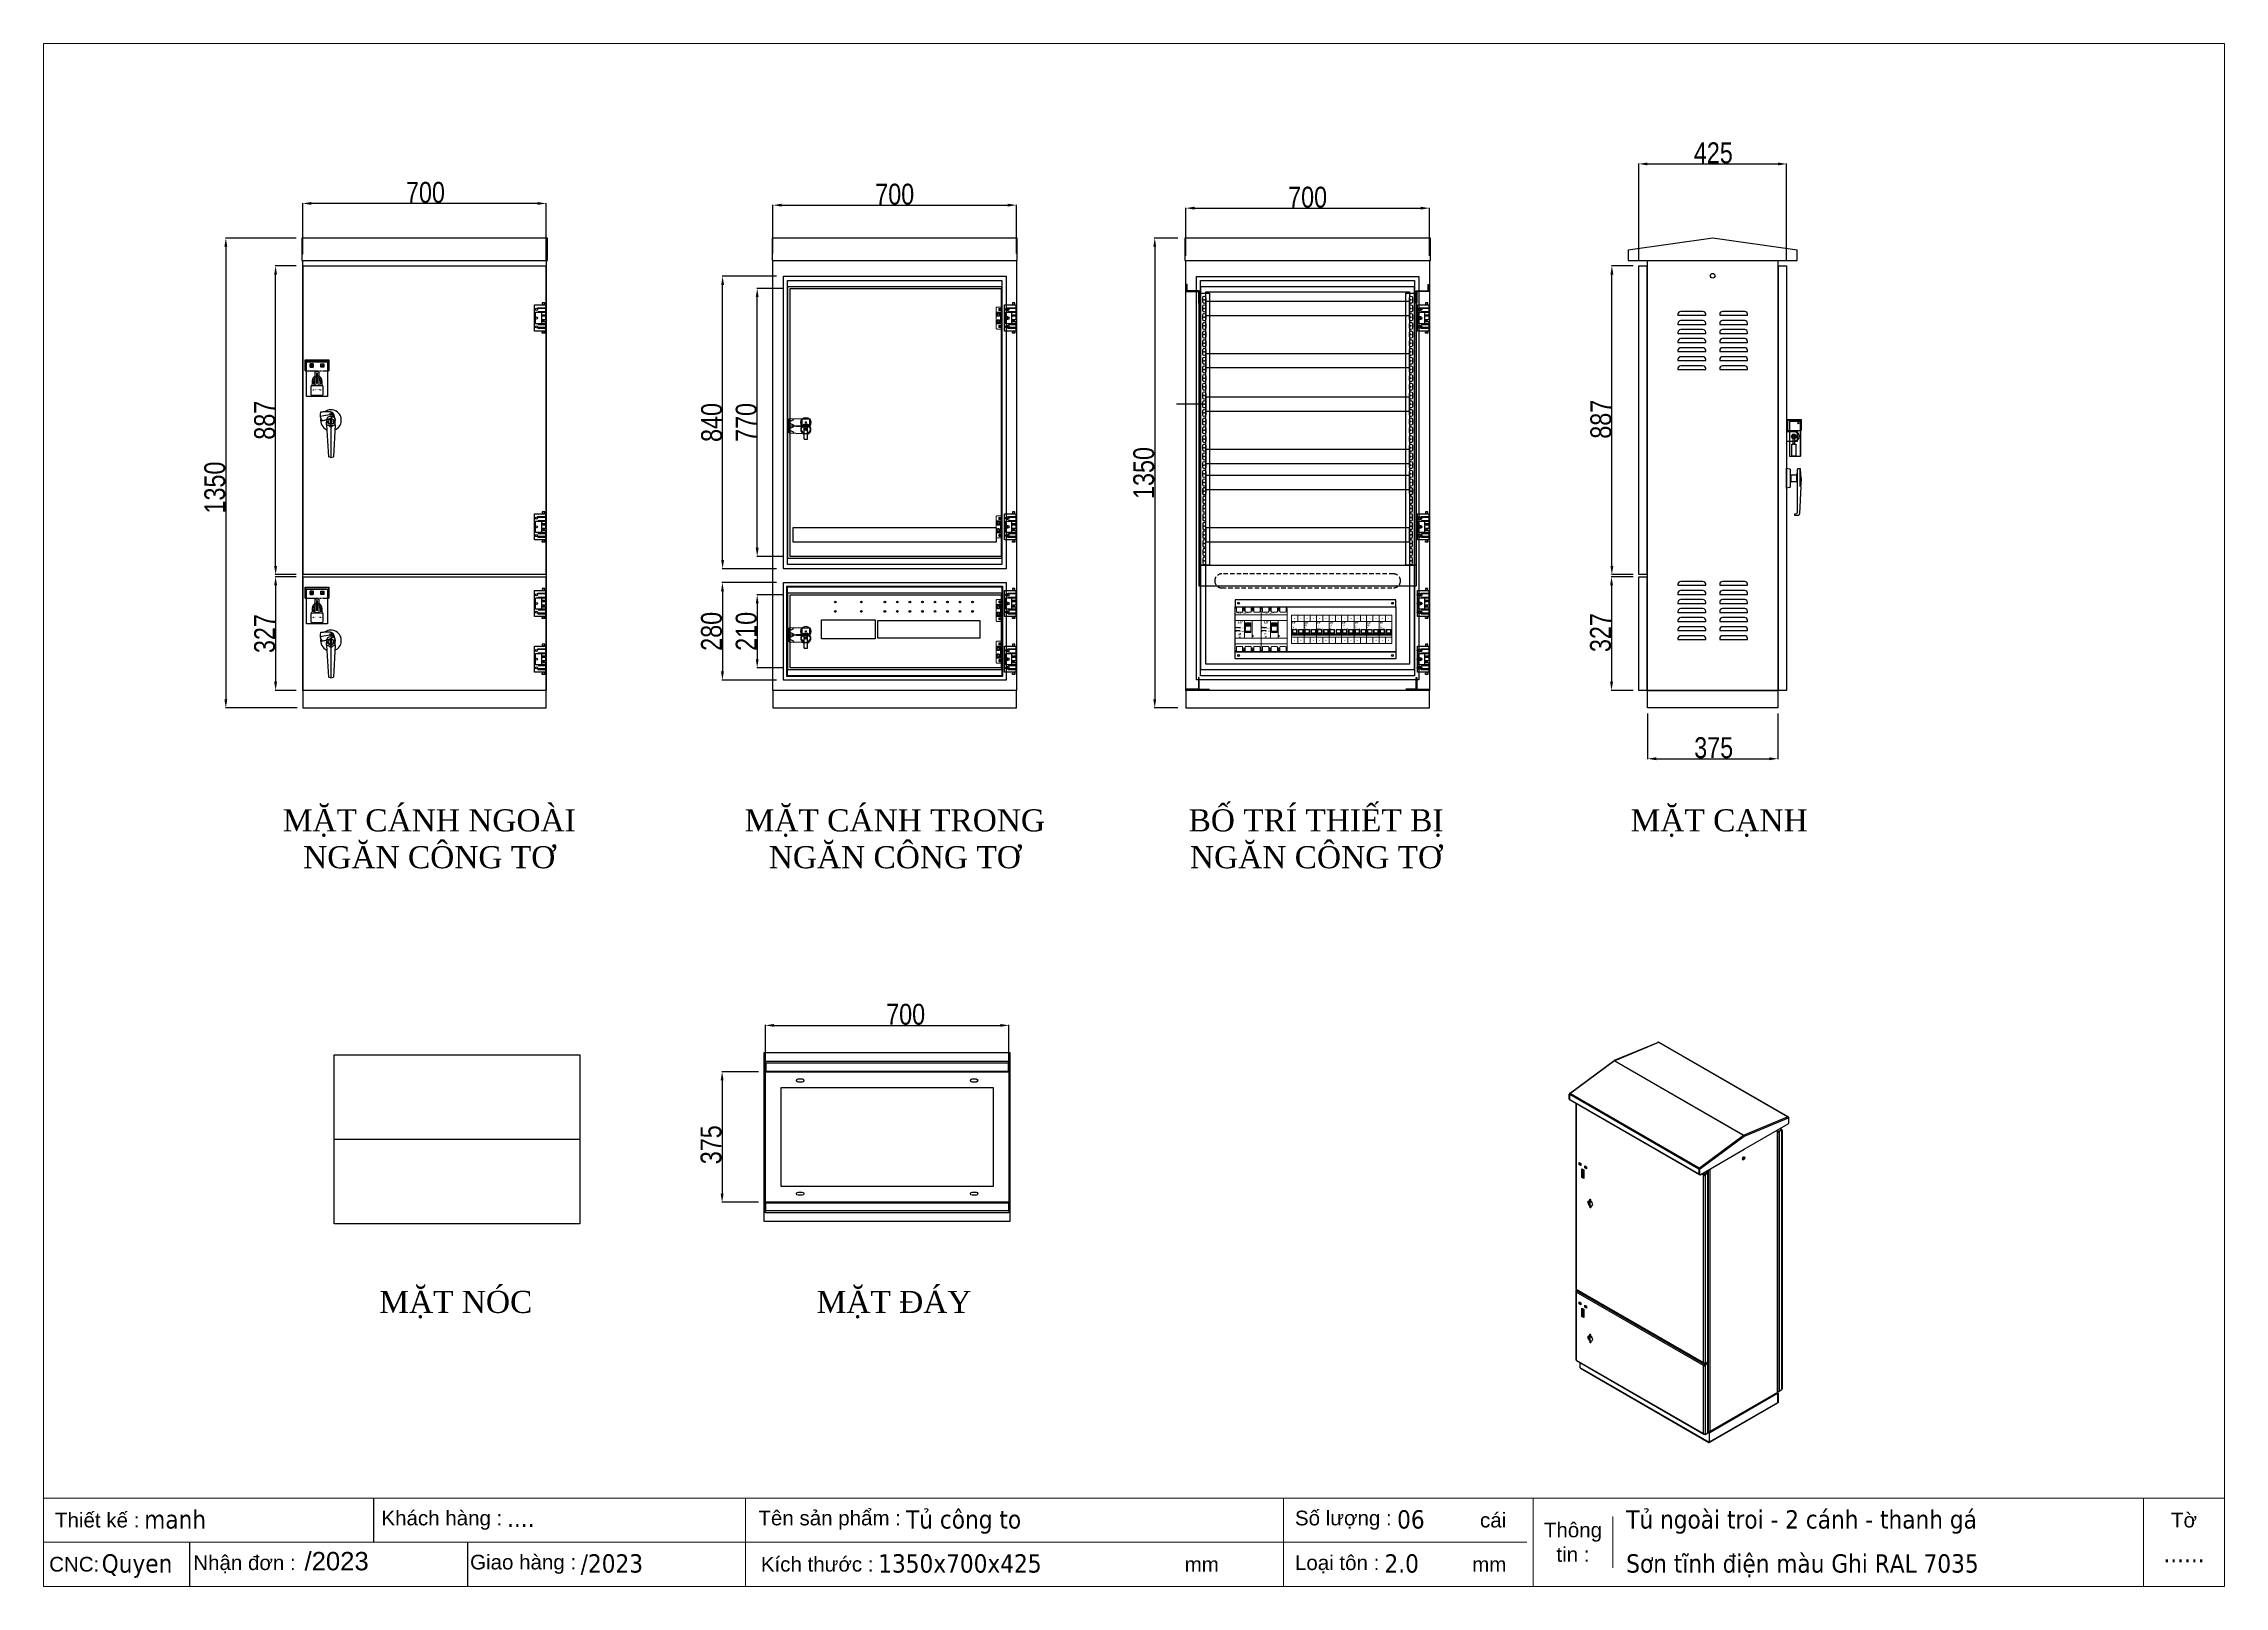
# Model space of a CAD drawing. Header units: millimetres. Extents: x 0 to 6268, y 0 to 4432.
import ezdxf
from ezdxf.enums import TextEntityAlignment as Align

# ---------------------------------------------------------------- set-up
doc = ezdxf.new("R2010")
doc.units = ezdxf.units.MM
for name, pattern in [('DASHED', [0.75, 0.5, -0.25]), ('HIDDEN2', [4.7625, 3.175, -1.5875]), ('HIDDENX2', [19.05, 12.7, -6.35])]:
    doc.linetypes.add(name, pattern=pattern)
for name, color, linetype in [('0 KHUNG KT01', 7, 'Continuous'), ('1-EMC-ACESS', 4, 'Continuous'), ('@.0.DM. NÉT CHÍNH', 7, 'Continuous'), ('@.0.DM. NÉT CHÍNH @ 1', 7, 'Continuous'), ('@.DM. NÉT CHÍNH', 7, 'Continuous'), ('@.DM. THIẾT BỊ', 7, 'Continuous'), ('equipments-cont.', 140, 'Continuous'), ('HEATER', 1, 'Continuous'), ('Text', 4, 'Continuous')]:
    doc.layers.add(name, color=color, linetype=linetype)
doc.layers.add('0 TĂNG CỨNG', color=7, linetype='Continuous', lineweight=15)
doc.layers.add('hw_Text', color=7, linetype='Continuous', lineweight=13)
doc.styles.add('Arial', font='arial.ttf')
doc.styles.add('Tahoma (Input Text)', font='tahoma.ttf')
doc.styles.add('TEST KÍCH THƯỚC', font='arial.ttf', dxfattribs={"width": 0.8})
doc.styles.add('WD_IEC', font='isocp2.shx')
doc.dimstyles.new('Kích thước Duy Mạnh', dxfattribs={"dimtxt": 25, "dimasz": 25, "dimexe": 1.25, "dimexo": 20, "dimtad": 1, "dimdec": 0, "dimtxsty": 'TEST KÍCH THƯỚC', "dimcen": 2.5, "dimclrd": 8, "dimclre": 8, "dimclrt": 2, "dimazin": 3, "dimtfac": 1, "dimtdec": 0, "dimtix": 1, "dimtmove": 0, "dimatfit": 3, "dimtfillclr": 1})

# ---------------------------------------------------------------- blocks, each defined once
blk = doc.blocks.new('KHUNG KT1')
at = {"color": 7}
for p, q in [((7128, -4752), (0, -4752)), ((2294.1, -4752), (2294.1, -5040)), ((4052.8, -4752), (4052.8, -5040)), ((4868.8, -4752), (4868.8, -5040)), ((6864, -4752), (6864, -5040)), ((5128.7, -4812), (5128.7, -4980)), ((4848, -4896), (0, -4896))]:
    blk.add_line(p, q, dxfattribs=at)
blk.add_lwpolyline([(0, 0), (7128, 0), (7128, -5040), (0, -5040)], close=True, dxfattribs=at)
at = {"layer": '0 KHUNG KT01'}
for p, q in [((1077.9, -4752), (1077.9, -4896)), ((476.3, -4896), (476.3, -5040)), ((1385.1, -4896), (1385.1, -5040))]:
    blk.add_line(p, q, dxfattribs=at)
at = {"color": 2, "char_height": 48, "style": 'Arial'}
for s, insert, width, attachment_point in [('  Thiết kế :', (0, -4824), 2202.321, 4), ('  Khách hàng :', (1066.9, -4824), 2202.321, 4), ('  Tên sản phẩm :', (2299.1, -4824), 2202.321, 4), ('  Số lượng :', (4052.8, -4824), 2202.321, 4), ('cái', (4695, -4824), 2202.321, 4), ('Thông\\Ptin :', (4998.8, -4896), 259.945, 5), ('Tờ', (6996, -4824), 264, 5), ('CNC:', (18.2, -4968), 2202.321, 4), ('  Nhận đơn :', (451.9, -4968), 2202.321, 4), ('  Giao hàng :', (1356.7, -4968), 2202.321, 4), ('  Kích thước :', (2307, -4968), 2202.321, 4), ('mm', (3729.5, -4968), 2202.321, 4), ('  Loại tôn :', (4052.8, -4968), 2202.321, 4), ('mm', (4669.3, -4968), 2202.321, 4)]:
    blk.add_mtext(s, dxfattribs=dict(at, insert=insert, width=width, attachment_point=attachment_point))
at = {"color": 1, "style": 'Tahoma (Input Text)', "flags": 8}
for tag, p in [('#01', (328.9, -4851.1)), ('#03', (1514.7, -4846.3)), ('#05', (2819, -4851.1)), ('#07', (4424, -4851.1)), ('#09', (5172.9, -4851.1)), ('#02', (189.8, -4995.1)), ('#04', (1755.3, -4995.1)), ('#06', (2727.8, -4995.1)), ('#08', (4382.7, -4995.1)), ('#10', (5172.9, -4995.1))]:
    blk.add_attdef(tag, p, '', height=60, dxfattribs=at)
blk.add_attdef('#11', text='', height=60, dxfattribs=at).set_placement((6996, -4961.6), align=Align.CENTER)
at = {"layer": '0 TĂNG CỨNG', "color": 1, "style": 'Arial'}
blk.add_attdef('#12', (852.8, -4987.6), '', height=60, dxfattribs=at)
blk = doc.blocks.new('*D1')
at = {"layer": '@.0.DM. NÉT CHÍNH', "color": 8, "lineweight": -2, "transparency": 16777216}
for p, q in [((725.8, 3873.3), (522.5, 3873.3)), ((728.9, 2523.4), (522.5, 2523.4))]:
    blk.add_line(p, q, dxfattribs=at)
at = {"layer": '@.0.DM. NÉT CHÍNH', "lineweight": -2, "transparency": 16777216}
blk.add_line((523.7, 3848.3), (523.7, 2548.4), dxfattribs=at)
at = {"layer": '@.0.DM. NÉT CHÍNH', "transparency": 16777216}
for points in [[(519.6, 3848.3), (527.9, 3848.3), (523.7, 3873.3)], [(519.6, 2548.4), (527.9, 2548.4), (523.7, 2523.4)]]:
    blk.add_solid(points, dxfattribs=at)
at = {"layer": 'Defpoints', "color": 0, "transparency": 16777216}
for p in [(745.8, 3873.3), (523.7, 2523.4), (748.9, 2523.4)]:
    blk.add_point(p, dxfattribs=at)
at = {"layer": '@.0.DM. NÉT CHÍNH', "color": 2, "transparency": 16777216, "insert": (461.8, 3081.9), "char_height": 60, "attachment_point": 1, "rotation": 90, "style": 'TEST KÍCH THƯỚC'}
blk.add_mtext('1350', dxfattribs=at)
blk = doc.blocks.new('*D2')
at = {"layer": '@.0.DM. NÉT CHÍNH', "color": 8, "lineweight": -2, "transparency": 16777216}
for p, q in [((744.8, 3826.7), (744.8, 3973.8)), ((1444.8, 3809.4), (1444.8, 3973.8))]:
    blk.add_line(p, q, dxfattribs=at)
at = {"layer": '@.0.DM. NÉT CHÍNH', "lineweight": -2, "transparency": 16777216}
blk.add_line((1419.8, 3972.6), (769.8, 3972.6), dxfattribs=at)
at = {"layer": '@.0.DM. NÉT CHÍNH', "transparency": 16777216}
for points in [[(769.8, 3976.8), (769.8, 3968.4), (744.8, 3972.6)], [(1419.8, 3976.8), (1419.8, 3968.4), (1444.8, 3972.6)]]:
    blk.add_solid(points, dxfattribs=at)
at = {"layer": 'Defpoints', "color": 0, "transparency": 16777216}
for p in [(744.8, 3972.6), (744.8, 3806.7), (1444.8, 3789.4)]:
    blk.add_point(p, dxfattribs=at)
at = {"layer": '@.0.DM. NÉT CHÍNH', "color": 2, "transparency": 16777216, "insert": (1041.5, 4034.5), "char_height": 60, "attachment_point": 1, "style": 'TEST KÍCH THƯỚC'}
blk.add_mtext('700', dxfattribs=at)
blk = doc.blocks.new('ÁDFGHD')
at = {"layer": '@.0.DM. NÉT CHÍNH'}
for p, q in [((-80653.6, -48788.1), (-80779.5, -48840.2)), ((-80652.1, -48788.3), (-80778.1, -48840.4)), ((-80654.2, -48787.1), (-80654.4, -48788.5)), ((-80654.2, -48787.1), (-80653.7, -48786.9)), ((-80653.2, -48787.7), (-80654.2, -48787.1)), ((-80653.7, -48786.9), (-80652.7, -48787.5)), ((-80652.7, -48787.5), (-80653.2, -48787.7)), ((-80653.2, -48788.1), (-80653.2, -48787.7)), ((-80652.5, -48786.9), (-80651.5, -48787.5)), ((-80651.6, -48788.1), (-80652.1, -48788.3)), ((-80281.4, -49001.8), (-80651.6, -48788.1)), ((-80280.2, -49001.8), (-80650.4, -48788.1)), ((-80780.2, -48840.6), (-80905.8, -48933.7)), ((-80778.7, -48840.7), (-80904.7, -48934.2)), ((-80408.5, -49054.4), (-80778.7, -48840.7)), ((-80778.1, -48840.4), (-80407.9, -49054.1)), ((-80909.2, -48936.8), (-80908.1, -48937.4)), ((-80909.2, -48950.6), (-80909.2, -48936.8)), ((-80908.1, -48937.4), (-80908.1, -48951.2)), ((-80907.6, -48937.7), (-80907, -48937.4)), ((-80907.1, -48938), (-80907.6, -48937.7)), ((-80907.6, -48951.5), (-80907.6, -48937.7)), ((-80907.4, -48933.3), (-80906.8, -48932.9)), ((-80907.4, -48933.3), (-80906.3, -48933.9)), ((-80536.9, -49151.7), (-80907.1, -48938)), ((-80906.8, -48932.9), (-80905.8, -48933.5)), ((-80905.8, -48933.5), (-80906.3, -48933.9)), ((-80905.8, -48933.5), (-80905.7, -48933.8)), ((-80905.7, -48933.8), (-80905.6, -48934.8)), ((-80904.7, -48934.2), (-80905.2, -48934.5)), ((-80905.2, -48934.5), (-80535.1, -49148.3)), ((-80909.2, -48950.6), (-80908.1, -48951.2)), ((-80908.6, -48952), (-80907.5, -48952.6)), ((-80907.6, -48951.5), (-80536.4, -49165.8)), ((-80907, -48952.9), (-80535.7, -49167.2)), ((-80889.8, -48962.8), (-80889.8, -49495.2)), ((-80888.9, -48963.3), (-80888.9, -49496.5)), ((-80407.9, -49054.1), (-80281.9, -49002)), ((-80280.1, -49005.9), (-80406.1, -49057.9)), ((-80281.9, -49002), (-80281.4, -49001.8)), ((-80281.5, -49002.4), (-80281.4, -49001.8)), ((-80280.9, -49002.6), (-80280.4, -49002.4)), ((-80279.8, -49003.3), (-80280.9, -49002.6)), ((-80280.9, -49002.6), (-80280.9, -49003)), ((-80280.4, -49002.4), (-80279.3, -49003)), ((-80280.1, -49005.9), (-80279.8, -49003.3)), ((-80279.3, -49003), (-80279.8, -49003.3)), ((-80279.2, -49002.4), (-80278.1, -49003)), ((-80277.5, -49018.2), (-80277.5, -49004.4)), ((-80534.5, -49147.9), (-80408.5, -49054.4)), ((-80406.2, -49058), (-80532.1, -49151.3)), ((-80408, -49054.8), (-80407.9, -49054.1)), ((-80406.2, -49057.8), (-80406.1, -49057.9)), ((-80406.1, -49094.9), (-80279.6, -49021.9)), ((-80310.4, -49793.2), (-80310.4, -49039.6)), ((-80309.5, -49791.9), (-80309.5, -49039.1)), ((-80309.5, -49042), (-80307, -49043.4)), ((-80309.1, -49045.9), (-80309.5, -49046.1)), ((-80298.8, -49038.7), (-80307, -49043.4)), ((-80307, -49043.4), (-80307, -49043.6)), ((-80306.9, -49043.5), (-80298.7, -49038.7)), ((-80305.9, -49044.1), (-80306.9, -49043.5)), ((-80297.6, -49039.3), (-80305.9, -49044.1)), ((-80305.9, -49044.1), (-80305.9, -49791.2)), ((-80299.8, -49038.1), (-80303.7, -49035.8)), ((-80302.9, -49035.3), (-80298.3, -49038)), ((-80298.8, -49038.7), (-80299.8, -49038.1)), ((-80298.8, -49038.8), (-80298.8, -49038.7)), ((-80298.7, -49038.7), (-80298.7, -49037.8)), ((-80298.7, -49038.7), (-80297.6, -49039.3)), ((-80297.6, -49041.8), (-80297.6, -49039.3)), ((-80296.9, -49041), (-80297.6, -49040.6)), ((-80297.6, -49784), (-80297.6, -49041.8)), ((-80296.8, -49040.6), (-80296.8, -49782.8)), ((-80880.5, -49133.3), (-80875.7, -49136.1)), ((-80880.5, -49138.8), (-80880.5, -49133.3)), ((-80880.5, -49138.8), (-80879.4, -49138.2)), ((-80879.4, -49134), (-80879.4, -49138.2)), ((-80879.4, -49138.2), (-80875.7, -49140.4)), ((-80877.5, -49135), (-80877.5, -49139.3)), ((-80875.7, -49136.1), (-80875.7, -49141.6)), ((-80532.6, -49168), (-80406.2, -49095)), ((-80406.2, -49094.8), (-80406.1, -49094.9)), ((-80875.7, -49141.6), (-80880.5, -49138.8)), ((-80872.5, -49151.1), (-80867.2, -49154.2)), ((-80872.5, -49175.6), (-80872.5, -49151.1)), ((-80872.5, -49175.6), (-80871.4, -49175)), ((-80867.2, -49178.7), (-80872.5, -49175.6)), ((-80871.4, -49151.7), (-80871.4, -49175)), ((-80871.4, -49175), (-80867.2, -49177.4)), ((-80868.8, -49176.5), (-80868.8, -49153.2)), ((-80867.8, -49176.3), (-80867.8, -49157.9)), ((-80867.8, -49176.3), (-80867.2, -49175.9)), ((-80867.2, -49154.2), (-80867.2, -49178.7)), ((-80864, -49142.8), (-80859.3, -49145.6)), ((-80864, -49148.3), (-80864, -49142.8)), ((-80864, -49148.3), (-80863, -49147.7)), ((-80859.3, -49151.1), (-80864, -49148.3)), ((-80863, -49143.4), (-80863, -49147.7)), ((-80863, -49147.7), (-80859.3, -49149.9)), ((-80859.3, -49145.6), (-80859.3, -49151.1)), ((-80536.9, -49151.7), (-80535.8, -49151.1)), ((-80536.4, -49152), (-80536.9, -49151.7)), ((-80535.8, -49151.7), (-80536.4, -49152)), ((-80536.4, -49152), (-80536.4, -49165.8)), ((-80536.4, -49165.8), (-80535.8, -49165.5)), ((-80535.8, -49151.1), (-80535.6, -49151.2)), ((-80535.8, -49151.1), (-80535.6, -49151.2)), ((-80535.8, -49152.3), (-80534.8, -49153)), ((-80535.8, -49166.1), (-80535.8, -49152.3)), ((-80535.8, -49166.1), (-80534.8, -49166.8)), ((-80535.2, -49167.5), (-80534.1, -49168.1)), ((-80535.1, -49148.3), (-80534.5, -49147.9)), ((-80534.9, -49149.4), (-80535.1, -49148.3)), ((-80534.4, -49149), (-80534.9, -49149.4)), ((-80534.8, -49153), (-80534.8, -49166.8)), ((-80534.4, -49149), (-80534.5, -49147.9)), ((-80534, -49148.9), (-80533.5, -49148.5)), ((-80534, -49148.9), (-80532.9, -49149.5)), ((-80533.5, -49148.5), (-80532.4, -49149.1)), ((-80532.4, -49149.1), (-80532.9, -49149.5)), ((-80532.4, -49149.1), (-80532.1, -49151.3)), ((-80523, -49169.5), (-80529.1, -49165.9)), ((-80524.9, -49163.5), (-80520.9, -49165.8)), ((-80522, -49168.9), (-80523, -49169.5)), ((-80523, -49707.7), (-80523, -49169.5)), ((-80522, -49166.7), (-80522, -49168.9)), ((-80522, -49168.9), (-80520.1, -49169.9)), ((-80520.9, -49165.8), (-80520.9, -49167)), ((-80520.9, -49165.8), (-80519.9, -49166.3)), ((-80519.9, -49167.6), (-80520.9, -49167)), ((-80511.7, -49161.6), (-80519.9, -49166.3)), ((-80519.9, -49167.6), (-80519.9, -49166.3)), ((-80519.9, -49167.6), (-80519.8, -49167.5)), ((-80511.6, -49161.7), (-80519.8, -49166.4)), ((-80519.8, -49168.9), (-80519.8, -49166.4)), ((-80519.8, -49166.4), (-80518.8, -49167)), ((-80518.8, -49169.5), (-80519.8, -49168.9)), ((-80518.8, -49167), (-80510.6, -49162.3)), ((-80518.8, -49167), (-80518.8, -49169.5)), ((-80518.8, -49169.5), (-80518.8, -49707.7)), ((-80511.7, -49161.6), (-80516.7, -49158.8)), ((-80510.7, -49161.2), (-80515.8, -49158.2)), ((-80511.7, -49161.6), (-80511.7, -49161.7)), ((-80510.6, -49162.3), (-80511.6, -49161.7)), ((-80510.6, -49229.6), (-80510.6, -49162.3)), ((-80509.7, -49228.4), (-80509.7, -49162)), ((-80509.2, -49904.3), (-80509.2, -49154.5)), ((-80505, -49152), (-80505, -49905.5)), ((-80851.3, -49253.8), (-80851.3, -49242.4)), ((-80850.2, -49242.6), (-80850.2, -49255.1)), ((-80510.6, -49278.6), (-80510.6, -49229.6)), ((-80510.6, -49597.1), (-80510.6, -49278.6)), ((-80509.7, -49595.8), (-80509.7, -49277.4)), ((-80889.8, -49503.8), (-80889.8, -49699.2)), ((-80889.7, -49503.4), (-80888.8, -49503.9)), ((-80888.9, -49496.5), (-80523, -49707.7)), ((-80888.9, -49500.1), (-80886.6, -49498.8)), ((-80888.9, -49502.6), (-80888.9, -49500.1)), ((-80887.9, -49500.8), (-80888.9, -49500.1)), ((-80888.9, -49502.6), (-80888.3, -49503)), ((-80888.9, -49505), (-80888.9, -49700.4)), ((-80523, -49716.3), (-80888.9, -49505)), ((-80888.3, -49497.8), (-80522.4, -49709.1)), ((-80885.6, -49499.4), (-80887.9, -49500.8)), ((-80887.9, -49500.8), (-80887.9, -49502.3)), ((-80887.8, -49500.8), (-80885.5, -49499.5)), ((-80887.8, -49500.8), (-80886.8, -49501.4)), ((-80887.8, -49502), (-80887.8, -49500.8)), ((-80887.7, -49502.1), (-80887.8, -49502)), ((-80886.8, -49501.4), (-80520.9, -49712.6)), ((-80880.5, -49533.2), (-80875.7, -49536)), ((-80880.5, -49538.7), (-80880.5, -49533.2)), ((-80880.5, -49538.7), (-80879.4, -49538.1)), ((-80875.7, -49541.5), (-80880.5, -49538.7)), ((-80879.4, -49533.8), (-80879.4, -49538.1)), ((-80879.4, -49538.1), (-80875.7, -49540.3)), ((-80877.5, -49534.9), (-80877.5, -49539.2)), ((-80875.7, -49536), (-80875.7, -49541.5)), ((-80872.5, -49551), (-80867.2, -49554)), ((-80872.5, -49575.5), (-80872.5, -49551)), ((-80872.5, -49575.5), (-80871.4, -49574.9)), ((-80867.2, -49578.5), (-80872.5, -49575.5)), ((-80871.4, -49551.6), (-80871.4, -49574.9)), ((-80871.4, -49574.9), (-80867.2, -49577.3)), ((-80868.8, -49576.4), (-80868.8, -49553.1)), ((-80867.8, -49568.2), (-80867.8, -49553.7)), ((-80867.8, -49568.2), (-80867.2, -49567.8)), ((-80867.2, -49554), (-80867.2, -49578.5)), ((-80864, -49542.7), (-80859.3, -49545.5)), ((-80864, -49548.2), (-80864, -49542.7)), ((-80864, -49548.2), (-80863, -49547.6)), ((-80859.3, -49551), (-80864, -49548.2)), ((-80863, -49543.3), (-80863, -49547.6)), ((-80863, -49547.6), (-80859.3, -49549.8)), ((-80862.2, -49548.1), (-80861.4, -49547.6)), ((-80861.4, -49547.6), (-80861.4, -49548.5)), ((-80859.3, -49545.5), (-80859.3, -49551)), ((-80851.3, -49641.5), (-80851.3, -49630)), ((-80850.2, -49630.2), (-80850.2, -49642.2)), ((-80510.6, -49646), (-80510.6, -49597.1)), ((-80888.9, -49700.4), (-80523, -49911.7)), ((-80888.3, -49701.8), (-80522.4, -49913)), ((-80850.2, -49642.2), (-80851.1, -49641.7)), ((-80850.2, -49642.2), (-80850.6, -49642.4)), ((-80510.6, -49705.4), (-80510.6, -49646)), ((-80509.7, -49703.2), (-80509.7, -49644.8)), ((-80878.3, -49707.5), (-80878.3, -49721.8)), ((-80878.3, -49721.8), (-80507.1, -49936.2)), ((-80876.9, -49723.7), (-80507.4, -49937)), ((-80522, -49715.7), (-80523, -49716.3)), ((-80523, -49911.7), (-80523, -49716.3)), ((-80522, -49708.1), (-80522, -49709.3)), ((-80522, -49713.6), (-80522, -49715.7)), ((-80522, -49715.7), (-80520.1, -49716.8)), ((-80520.9, -49709), (-80520.9, -49708.3)), ((-80519.9, -49709.5), (-80520.9, -49709)), ((-80520.9, -49712.6), (-80520.9, -49713.9)), ((-80520.9, -49712.6), (-80519.9, -49713.2)), ((-80519.9, -49714.4), (-80520.9, -49713.9)), ((-80520.1, -49708.2), (-80519.9, -49708.3)), ((-80519.8, -49708.2), (-80519.9, -49708.3)), ((-80519.9, -49708.3), (-80519.9, -49709.5)), ((-80511.7, -49708.4), (-80519.9, -49713.2)), ((-80519.9, -49709.5), (-80519.8, -49709.5)), ((-80519.9, -49714.4), (-80519.9, -49713.2)), ((-80519.9, -49714.4), (-80519.8, -49714.4)), ((-80519.8, -49709.6), (-80519.8, -49708.1)), ((-80511.6, -49708.5), (-80519.8, -49713.3)), ((-80519.8, -49709.6), (-80518.8, -49710.2)), ((-80519.8, -49715.7), (-80519.8, -49713.3)), ((-80519.8, -49713.3), (-80518.8, -49713.9)), ((-80518.8, -49716.3), (-80519.8, -49715.7)), ((-80518.8, -49710.2), (-80510.6, -49705.4)), ((-80518.8, -49707.7), (-80518.8, -49710.2)), ((-80518.8, -49713.9), (-80510.6, -49709.1)), ((-80518.8, -49713.9), (-80518.8, -49716.3)), ((-80518.8, -49716.3), (-80518.8, -49911.7)), ((-80511.7, -49708.4), (-80513.7, -49707.3)), ((-80510.7, -49708), (-80512.9, -49706.8)), ((-80511.7, -49708.4), (-80511.7, -49708.6)), ((-80510.6, -49709.1), (-80511.6, -49708.5)), ((-80510.6, -49744), (-80510.6, -49709.1)), ((-80510.6, -49793), (-80510.6, -49744)), ((-80509.7, -49742.8), (-80509.7, -49708.9)), ((-80510.6, -49817.5), (-80510.6, -49793)), ((-80510.6, -49866.5), (-80510.6, -49817.5)), ((-80509.7, -49816.3), (-80509.7, -49791.8)), ((-80506.1, -49936.6), (-80310.5, -49823.7)), ((-80505.9, -49935.5), (-80309.4, -49822)), ((-80310.4, -49793.2), (-80505, -49905.5)), ((-80505, -49905.5), (-80310.4, -49793.2)), ((-80310.4, -49794.4), (-80505, -49906.8)), ((-80310.4, -49796.8), (-80505, -49909.2)), ((-80310.6, -49795.5), (-80309.3, -49796.2)), ((-80310.5, -49795.7), (-80309.4, -49796.3)), ((-80310.5, -49795.7), (-80310.5, -49795.7)), ((-80310.4, -49794.4), (-80310.4, -49793.2)), ((-80310.4, -49794.4), (-80308.2, -49795.6)), ((-80310.4, -49796.8), (-80309.4, -49796.3)), ((-80309.8, -49792.7), (-80309.9, -49792.7)), ((-80309.8, -49794), (-80309.8, -49792.7)), ((-80309, -49790.4), (-80309.5, -49790.1)), ((-80309.4, -49796.3), (-80309.4, -49822)), ((-80309.3, -49822), (-80309.4, -49821.9)), ((-80309.3, -49796.2), (-80308.2, -49795.6)), ((-80309.3, -49822), (-80309.3, -49796.2)), ((-80308.2, -49821.3), (-80309.3, -49822)), ((-80308.2, -49795.6), (-80308.2, -49821.3)), ((-80297.6, -49786.4), (-80305.9, -49791.2)), ((-80297.6, -49786.4), (-80297.6, -49784)), ((-80510.6, -49909.4), (-80510.6, -49866.5)), ((-80509.7, -49907.1), (-80509.7, -49865.3)), ((-80522, -49912.1), (-80522, -49913.2)), ((-80520.9, -49912.9), (-80520.9, -49912.2)), ((-80519.9, -49913.4), (-80520.9, -49912.9)), ((-80520.1, -49912.1), (-80519.9, -49912.2)), ((-80519.9, -49912.2), (-80519.9, -49913.4)), ((-80519.8, -49912.2), (-80519.9, -49912.2)), ((-80519.9, -49913.4), (-80519.8, -49913.4)), ((-80519.8, -49913.5), (-80519.8, -49912.1)), ((-80519.8, -49913.5), (-80518.8, -49914.1)), ((-80518.8, -49914.1), (-80510.6, -49909.4)), ((-80518.8, -49911.7), (-80518.8, -49914.1)), ((-80509.2, -49909.2), (-80510.1, -49908.7)), ((-80509.2, -49904.3), (-80509.7, -49903.5)), ((-80509.7, -49903.5), (-80509.2, -49904.3)), ((-80509.7, -49904.1), (-80509.2, -49904.3)), ((-80507.1, -49906.6), (-80509.7, -49905.1)), ((-80508.2, -49908.6), (-80509.2, -49909.2)), ((-80509.2, -49909.2), (-80507.1, -49910.4)), ((-80507.1, -49906.8), (-80508.9, -49907.8)), ((-80508.2, -49908.6), (-80506.1, -49909.8)), ((-80507.1, -49906.8), (-80507.1, -49906.6)), ((-80505.3, -49907.8), (-80507.1, -49906.8)), ((-80506.1, -49909.8), (-80507.1, -49910.4)), ((-80507.1, -49910.4), (-80507.1, -49936.2)), ((-80507.1, -49936.2), (-80506.1, -49935.5)), ((-80506.1, -49908.6), (-80507, -49909.2)), ((-80505.9, -49909.8), (-80507, -49909.2)), ((-80507, -49909.2), (-80507, -49909.3)), ((-80505.6, -49907), (-80506.2, -49906)), ((-80506.1, -49908.6), (-80505, -49909.2)), ((-80506.1, -49935.5), (-80506.1, -49909.8)), ((-80505.9, -49935.5), (-80506.1, -49935.4)), ((-80505.9, -49909.8), (-80505, -49909.2)), ((-80505.9, -49935.5), (-80505.9, -49909.8)), ((-80505.6, -49905.6), (-80505.5, -49905.7)), ((-80505.5, -49907), (-80505.6, -49907)), ((-80505.5, -49905.7), (-80505.5, -49907)), ((-80505, -49905.5), (-80505, -49906.8))]:
    blk.add_line(p, q, dxfattribs=at)
for centre, major_axis, ratio, start_param, end_param in [((-80654, -48789.5), (1.5, 2.6), 0.57735, 0, 0.644201), ((-80652.4, -48790.9), (-1.15, 2.77), 0.652854, 6.102685, 6.283185), ((-80652.4, -48790.9), (-1.15, 2.77), 0.652854, 5.579086, 6.102685), ((-80653, -48790.1), (1.5, 2.6), 0.57735, 5.921818, 6.927386), ((-80651.9, -48790.7), (1.5, 2.6), 0.57735, 0, 0.644201), ((-80778.4, -48843), (-1.5, -2.6), 0.57735, 3.785794, 4.068188), ((-80907.1, -48935.6), (1.5, 2.6), 0.57735, 0.926595, 2.356194), ((-80906, -48936.2), (-1.5, -2.6), 0.57735, 4.068188, 5.497787), ((-80904.9, -48936.8), (-1.5, -2.6), 0.57735, 4.068188, 5.497787), ((-80904.4, -48936.4), (-1.79, 2.41), 0.490355, 5.436489, 5.960088), ((-80907.1, -48949.4), (-1.5, -2.6), 0.57735, 5.497787, 6.283185), ((-80906, -48950), (-1.5, -2.6), 0.57735, 5.497787, 6.460896), ((-80905.5, -48950.3), (-1.5, -2.6), 0.57735, 5.497787, 6.283185), ((-80282.2, -49004.6), (1.15, -2.77), 0.652854, 1.913895, 2.437494), ((-80281.7, -49004.4), (1.5, 2.6), 0.57735, 5.921818, 6.927386), ((-80282.2, -49004.6), (1.15, -2.77), 0.652854, 0.866697, 1.913895), ((-80280.7, -49005), (1.5, 2.6), 0.57735, 0, 0.644201), ((-80279.6, -49005.6), (1.5, 2.6), 0.57735, 5.497787, 6.927386), ((-80408.2, -49056.7), (1.5, 2.6), 0.57735, 0.644201, 0.926595), ((-80299.8, -49040.6), (1.5, 2.6), 0.57735, 0.261799, 0.785398), ((-80299.8, -49040.6), (1.5, 2.6), 0.57735, 5.497787, 6.544985), ((-80299.8, -49040.6), (3, 0), 0.57735, 6.021386, 7.068583), ((-80299.8, -49040.6), (3, 0), 0.57735, 5.497787, 6.021386), ((-80279.6, -49019.4), (1.5, 2.6), 0.57735, 3.926991, 5.497787), ((-80408.7, -49120.3), (-2.44, -4.22), 0.57735, 0.219325, 2.922267), ((-80866.7, -49156.3), (3, 0), 0.57735, 4.311388, 4.534678), ((-80866.7, -49174.7), (-3, 0), 0.57735, 1.169795, 1.393086), ((-80862.4, -49147.1), (1.31, 2.27), 0.57735, 4.404502, 7.358335), ((-80863.5, -49146.5), (1.31, 2.27), 0.57735, 4.404502, 5.867233), ((-80534.8, -49150.5), (1.5, 2.6), 0.57735, 0.926595, 2.356194), ((-80534.2, -49164.6), (-1.5, -2.6), 0.57735, 5.497787, 6.460896), ((-80533.7, -49151.1), (1.5, 2.6), 0.57735, 0.926595, 2.356194), ((-80534.8, -49150.5), (-0.75, -1.3), 0.57735, 4.068188, 5.497787), ((-80533.7, -49164.9), (-1.5, -2.6), 0.57735, 5.497787, 6.283185), ((-80534.7, -49149.6), (-0.94, 1.62), 0.57735, 1.622775, 1.838656), ((-80532.6, -49151.7), (-1.5, -2.6), 0.57735, 4.068188, 5.497787), ((-80532.6, -49165.5), (-1.5, -2.6), 0.57735, 5.497787, 7.068583), ((-80533.6, -49149), (0.94, -1.62), 0.57735, 4.551911, 4.669904), ((-80534.2, -49150.1), (-1.79, 2.41), 0.490355, 5.004436, 5.436489), ((-80534.2, -49150.1), (-0.89, 1.2), 0.490355, 5.313812, 5.436489), ((-80520.9, -49168.2), (-1.5, -2.6), 0.57735, 4.45059, 5.497787), ((-80520.9, -49168.2), (3, 0), 0.57735, 3.926991, 4.974188), ((-80520.9, -49168.2), (-1.5, -2.6), 0.57735, 3.926991, 4.45059), ((-80520.9, -49168.2), (0.75, 1.3), 0.57735, 0.785398, 2.356194), ((-80520.9, -49168.2), (-1.5, 0), 0.57735, 0.785398, 2.356194), ((-80520.9, -49168.2), (3, 0), 0.57735, 4.974188, 5.497787), ((-80847.6, -49250), (-4.5, 7.79), 0.57735, 0.118126, 3.023467), ((-80847.6, -49239.6), (1.13, -1.95), 0.57735, 3.632475, 5.792303), ((-80847.6, -49260.4), (1.13, -1.95), 0.57735, 3.632475, 5.792303), ((-80512.7, -49228.4), (3, 0), 0.57735, 5.497787, 6.283185), ((-80512.7, -49277.4), (3, 0), 0.57735, 5.497787, 7.068583), ((-80886.8, -49503.8), (-3, 0), 0.57735, 6.021386, 7.068583), ((-80886.8, -49495.2), (-3, 0), 0.57735, 0, 0.785398), ((-80886.8, -49503.8), (-3, 0), 0.57735, 5.497787, 6.021386), ((-80886.8, -49495.2), (-1.5, -2.6), 0.57735, 5.497787, 6.283185), ((-80886.8, -49503.8), (1.5, 2.6), 0.57735, 1.308997, 2.356194), ((-80886.8, -49503.8), (1.5, 2.6), 0.57735, 0.785398, 1.308997), ((-80866.7, -49566.6), (-3, 0), 0.57735, 1.169795, 1.393086), ((-80847.6, -49637.6), (-4.5, 7.79), 0.57735, 0.118126, 3.023467), ((-80847.6, -49627.2), (1.13, -1.95), 0.57735, 3.632475, 5.792303), ((-80512.7, -49595.8), (3, 0), 0.57735, 5.497787, 6.283185), ((-80886.8, -49699.2), (-3, 0), 0.57735, 0, 0.785398), ((-80886.8, -49699.2), (-1.5, -2.6), 0.57735, 5.497787, 6.283185), ((-80847.6, -49648), (1.13, -1.95), 0.57735, 3.632475, 5.792303), ((-80512.7, -49644.8), (3, 0), 0.57735, 5.497787, 7.068583), ((-80520.9, -49706.5), (-1.5, -2.6), 0.57735, 5.497787, 6.544985), ((-80520.9, -49706.5), (-3, 0), 0.57735, 0.785398, 1.832596), ((-80520.9, -49715.1), (-1.5, -2.6), 0.57735, 4.45059, 5.497787), ((-80520.9, -49715.1), (3, 0), 0.57735, 3.926991, 4.974188), ((-80520.9, -49706.5), (-1.5, -2.6), 0.57735, 0.261799, 0.785398), ((-80520.9, -49715.1), (-1.5, -2.6), 0.57735, 3.926991, 4.45059), ((-80520.9, -49715.1), (0.75, 1.3), 0.57735, 0.785398, 2.356194), ((-80520.9, -49715.1), (-1.5, 0), 0.57735, 0.785398, 2.356194), ((-80520.9, -49706.5), (-3, 0), 0.57735, 1.832596, 2.356194), ((-80520.9, -49715.1), (3, 0), 0.57735, 4.974188, 5.497787), ((-80512.7, -49742.8), (3, 0), 0.57735, 5.497787, 6.283185), ((-80512.7, -49791.8), (3, 0), 0.57735, 5.497787, 7.068583), ((-80512.7, -49816.3), (3, 0), 0.57735, 5.497787, 6.283185), ((-80312.5, -49795.6), (1.5, -2.6), 0.57735, 1.308997, 1.570796), ((-80312.5, -49795.6), (1.5, -2.6), 0.57735, 0.785398, 1.308997), ((-80310.4, -49791.9), (0.75, 1.3), 0.57735, 3.926991, 4.45059), ((-80310.4, -49791.9), (1.5, 2.6), 0.57735, 3.926991, 4.179671), ((-80312.5, -49791.9), (3, 0), 0.57735, 5.79649, 6.283185), ((-80312.5, -49790.7), (2.12, -3.67), 0.57735, 0.298703, 0.881635), ((-80299.8, -49782.8), (3, 0), 0.57735, 5.497787, 6.021386), ((-80299.8, -49782.8), (3, 0), 0.57735, 6.021386, 6.283185), ((-80512.7, -49865.3), (3, 0), 0.57735, 5.497787, 7.068583), ((-80520.9, -49910.4), (-1.5, -2.6), 0.57735, 5.497787, 6.544985), ((-80520.9, -49910.4), (-3, 0), 0.57735, 0.785398, 1.832596), ((-80520.9, -49910.4), (-1.5, -2.6), 0.57735, 0.261799, 0.785398), ((-80520.9, -49910.4), (-3, 0), 0.57735, 1.832596, 2.356194), ((-80507.1, -49903.1), (2.12, -3.67), 0.57735, 4.712389, 6.030505), ((-80507.1, -49903.1), (2.12, -3.67), 0.57735, 4.712389, 5.235988), ((-80507.1, -49908), (-1.5, -2.6), 0.57735, 4.974188, 5.497787), ((-80507.1, -49908), (-1.5, -2.6), 0.57735, 4.28531, 4.974188), ((-80507.1, -49908), (-0.75, -1.3), 0.57735, 3.926991, 5.497787), ((-80507.1, -49904.3), (3, 0), 0.57735, 4.45059, 5.245107), ((-80507.1, -49908), (0.75, -1.3), 0.57735, 0.785398, 2.356194), ((-80507.1, -49908), (-1.5, 2.6), 0.57735, 4.45059, 4.775053), ((-80505, -49904.3), (-0.75, -1.3), 0.57735, 0.261799, 0.785398), ((-80505, -49904.3), (1.5, 2.6), 0.57735, 3.674311, 3.926991), ((-80507.1, -49908), (-1.5, 2.6), 0.57735, 3.926991, 4.45059)]:
    blk.add_ellipse(centre, major_axis=major_axis, ratio=ratio, start_param=start_param, end_param=end_param, dxfattribs=at)
for centre, major_axis in [((-80407.7, -49120.9), (2.44, 4.22)), ((-80848.6, -49250.6), (-4.5, 7.79)), ((-80848.6, -49240.2), (-1.13, 1.95)), ((-80848.6, -49261), (-1.13, 1.95)), ((-80848.6, -49638.2), (-4.5, 7.79)), ((-80848.6, -49627.8), (-1.13, 1.95)), ((-80848.6, -49648.6), (-1.13, 1.95))]:
    blk.add_ellipse(centre, major_axis=major_axis, ratio=0.57735, dxfattribs=at)
for points, knots in [([(-80780.2, -48840.6), (-80780.1, -48840.5), (-80780, -48840.5), (-80779.9, -48840.4), (-80779.6, -48840.4), (-80779.2, -48840.5), (-80778.7, -48840.7)], [0.7240999, 0.7240999, 0.7240999, 0.7240999, 0.9551001, 0.9551001, 0.9551001, 1.5707963, 1.5707963, 1.5707963, 1.5707963]), ([(-80408.5, -49054.4), (-80407.9, -49054.8), (-80407.2, -49055.6), (-80406.7, -49056.4), (-80406.4, -49056.9), (-80406.2, -49057.5), (-80406.2, -49058)], [0, 0, 0, 0, 0.9551, 0.9551, 0.9551, 1.570796, 1.570796, 1.570796, 1.570796]), ([(-80406.1, -49057.9), (-80406, -49057.1), (-80406.2, -49056.1), (-80406.8, -49055.3), (-80407.1, -49054.8), (-80407.5, -49054.3), (-80407.9, -49054.1)], [0, 0, 0, 0, 0.9551, 0.9551, 0.9551, 1.570796, 1.570796, 1.570796, 1.570796]), ([(-80307.2, -49045.1), (-80307.6, -49045.4), (-80308, -49045.6), (-80308.3, -49045.8), (-80308.7, -49046), (-80309.1, -49046.2), (-80309.5, -49046.3)], [-0.6876057, -0.6876057, -0.6876057, -0.6876057, -0.445422, -0.445422, -0.445422, -0.1746933, -0.1746933, -0.1746933, -0.1746933]), ([(-80309.5, -49046.2), (-80309.4, -49046.1), (-80309.2, -49046), (-80309, -49045.8), (-80308.8, -49045.7), (-80308.7, -49045.5)], [0.0410469, 0.0410469, 0.0410469, 0.0410469, 0.098882, 0.098882, 0.1793633, 0.1793633, 0.1793633, 0.1793633]), ([(-80308, -49043.9), (-80308.1, -49044.1), (-80308.1, -49044.3), (-80308.3, -49044.7), (-80308.4, -49044.9), (-80308.6, -49045.3), (-80308.7, -49045.4), (-80308.9, -49045.6), (-80309, -49045.7), (-80309, -49045.8)], [-0.4019772, -0.4019772, -0.4019772, -0.4019772, -0.3098505, -0.3098505, -0.1797621, -0.1797621, -0.0900954, -0.0900954, -0.0086892, -0.0086892, -0.0086892, -0.0086892]), ([(-80308.4, -49044.2), (-80308.4, -49044.3), (-80308.5, -49044.5), (-80308.5, -49044.9), (-80308.6, -49045.1), (-80308.7, -49045.4), (-80308.8, -49045.5), (-80308.9, -49045.7), (-80309, -49045.8), (-80309, -49045.8)], [-0.3653634, -0.3653634, -0.3653634, -0.3653634, -0.2809324, -0.2809324, -0.1568346, -0.1568346, -0.0765762, -0.0765762, -0.0138306, -0.0138306, -0.0138306, -0.0138306]), ([(-80308.7, -49045.5), (-80308.6, -49045.4), (-80308.5, -49045.3), (-80308.2, -49045.1), (-80308, -49045.1), (-80307.6, -49045), (-80307.4, -49045.1), (-80307.2, -49045.1)], [-0.3620261, -0.3620261, -0.3620261, -0.3620261, -0.2655688, -0.2655688, -0.1258004, -0.1258004, 0, 0, 0, 0]), ([(-80308.6, -49045.5), (-80308.3, -49045.1), (-80307.9, -49044.6), (-80307.5, -49044.2), (-80307.3, -49043.9), (-80307.1, -49043.7), (-80306.9, -49043.5)], [0.2220214, 0.2220214, 0.2220214, 0.2220214, 0.7304822, 0.7304822, 0.7304822, 1, 1, 1, 1]), ([(-80511.4, -49161.7), (-80511.2, -49161.8), (-80511, -49161.9), (-80510.6, -49162), (-80510.4, -49162), (-80510.2, -49162), (-80510.2, -49162), (-80510.1, -49162)], [0, 0, 0, 0, 0.0920952, 0.0920952, 0.183767, 0.183767, 0.2068942, 0.2068942, 0.2068942, 0.2068942]), ([(-80511.2, -49161.8), (-80511.2, -49161.8), (-80511.2, -49161.8), (-80511.2, -49161.6), (-80511.2, -49161.4), (-80511.2, -49161.2)], [-0.1266646, -0.1266646, -0.1266646, -0.1266646, -0.1203992, -0.1203992, 0, 0, 0, 0]), ([(-80511.1, -49161.8), (-80511.1, -49161.8), (-80511.1, -49161.8), (-80511.1, -49161.5), (-80511, -49161.3), (-80511, -49161.1)], [-0.1271657, -0.1271657, -0.1271657, -0.1271657, -0.1131073, -0.1131073, 0, 0, 0, 0]), ([(-80510.1, -49162), (-80510, -49162), (-80509.9, -49162), (-80509.7, -49162), (-80509.7, -49162), (-80509.7, -49162)], [0, 0, 0, 0, 0.0871255, 0.0871255, 0.125092, 0.125092, 0.125092, 0.125092]), ([(-80509.7, -49162), (-80509.7, -49162), (-80509.7, -49162), (-80509.7, -49162.1), (-80509.7, -49162.1), (-80509.8, -49162.1), (-80509.8, -49162.1)], [-0.5274183, -0.5274183, -0.5274183, -0.5274183, -0.3839698, -0.3839698, -0.3839698, -0.3123943, -0.3123943, -0.3123943, -0.3123943]), ([(-80511.4, -49708.6), (-80511.2, -49708.6), (-80511, -49708.7), (-80510.6, -49708.8), (-80510.4, -49708.8), (-80510.2, -49708.9), (-80510.2, -49708.9), (-80510.1, -49708.9)], [0, 0, 0, 0, 0.0920952, 0.0920952, 0.183767, 0.183767, 0.2068942, 0.2068942, 0.2068942, 0.2068942]), ([(-80511.2, -49708.6), (-80511.2, -49708.6), (-80511.2, -49708.6), (-80511.2, -49708.4), (-80511.2, -49708.2), (-80511.2, -49708)], [-0.1266646, -0.1266646, -0.1266646, -0.1266646, -0.1203992, -0.1203992, 0, 0, 0, 0]), ([(-80511.1, -49708.7), (-80511.1, -49708.6), (-80511.1, -49708.6), (-80511.1, -49708.4), (-80511, -49708.2), (-80511, -49708)], [-0.1271657, -0.1271657, -0.1271657, -0.1271657, -0.1131073, -0.1131073, 0, 0, 0, 0]), ([(-80510.1, -49708.9), (-80510, -49708.9), (-80509.9, -49708.9), (-80509.7, -49708.9), (-80509.7, -49708.9), (-80509.7, -49708.9)], [0, 0, 0, 0, 0.0871254, 0.0871254, 0.125092, 0.125092, 0.125092, 0.125092]), ([(-80509.7, -49708.9), (-80509.7, -49708.9), (-80509.7, -49708.9), (-80509.7, -49708.9), (-80509.7, -49708.9), (-80509.8, -49708.9), (-80509.8, -49708.9)], [-0.5274183, -0.5274183, -0.5274183, -0.5274183, -0.3839698, -0.3839698, -0.3839698, -0.3123943, -0.3123943, -0.3123943, -0.3123943]), ([(-80309.5, -49789.5), (-80308.9, -49790.1), (-80308.3, -49790.6), (-80307.6, -49790.9), (-80307.5, -49790.9), (-80307.3, -49791), (-80307.2, -49791)], [-0.8213872, -0.8213872, -0.8213872, -0.8213872, -0.3958687, -0.3958687, -0.3958687, -0.3033111, -0.3033111, -0.3033111, -0.3033111]), ([(-80507.3, -49937), (-80507.4, -49937), (-80507.4, -49937), (-80507.3, -49937), (-80507.3, -49937), (-80507.3, -49937), (-80507.3, -49936.9)], [-0.5274183, -0.5274183, -0.5274183, -0.5274183, -0.3839698, -0.3839698, -0.3839698, -0.3123943, -0.3123943, -0.3123943, -0.3123943]), ([(-80507.1, -49936.7), (-80507.2, -49936.8), (-80507.3, -49936.9), (-80507.3, -49937), (-80507.3, -49937), (-80507.3, -49937)], [0, 0, 0, 0, 0.0871254, 0.0871254, 0.125092, 0.125092, 0.125092, 0.125092]), ([(-80506.2, -49935.7), (-80506.4, -49935.8), (-80506.5, -49936), (-80506.8, -49936.3), (-80506.9, -49936.4), (-80507.1, -49936.6), (-80507.1, -49936.6), (-80507.1, -49936.7)], [0, 0, 0, 0, 0.0920952, 0.0920952, 0.183767, 0.183767, 0.2068942, 0.2068942, 0.2068942, 0.2068942]), ([(-80506.4, -49935.8), (-80506.4, -49935.8), (-80506.4, -49935.8), (-80506.2, -49936), (-80506, -49936.1), (-80505.9, -49936.2)], [-0.1266646, -0.1266646, -0.1266646, -0.1266646, -0.1203992, -0.1203992, 0, 0, 0, 0]), ([(-80506.4, -49935.9), (-80506.4, -49935.9), (-80506.4, -49935.9), (-80506.2, -49936.1), (-80506.1, -49936.2), (-80505.9, -49936.4)], [-0.1271657, -0.1271657, -0.1271657, -0.1271657, -0.1131073, -0.1131073, 0, 0, 0, 0])]:
    blk.add_open_spline(points, degree=3, knots=knots, dxfattribs=at)
for points in [[(-80778.1, -48840.4), (-80778.8, -48840), (-80779.5, -48840), (-80779.9, -48840.5)], [(-80308.4, -49044.2), (-80308.8, -49044.5), (-80309.2, -49044.9), (-80309.5, -49045.3)], [(-80309.1, -49045.9), (-80308.9, -49045.7), (-80308.7, -49045.5), (-80308.5, -49045.3)], [(-80309, -49045.8), (-80309, -49045.9), (-80309.1, -49045.9), (-80309.1, -49045.9)], [(-80308.7, -49045.5), (-80308.7, -49045.5), (-80308.7, -49045.5), (-80308.6, -49045.5)], [(-80308, -49043.9), (-80308.2, -49044), (-80308.3, -49044.1), (-80308.4, -49044.2)], [(-80307, -49043.4), (-80307.4, -49043.5), (-80307.7, -49043.7), (-80308, -49043.9)], [(-80305.9, -49044.1), (-80306.2, -49044.5), (-80306.7, -49044.8), (-80307.2, -49045.1)], [(-80511.2, -49161.2), (-80511.3, -49161.3), (-80511.5, -49161.4), (-80511.7, -49161.6)], [(-80511.6, -49161.7), (-80511.6, -49161.7), (-80511.5, -49161.7), (-80511.4, -49161.7)], [(-80511, -49161.1), (-80511.1, -49161.1), (-80511.1, -49161.2), (-80511.2, -49161.2)], [(-80510.5, -49162), (-80510.4, -49161.4), (-80510.6, -49161.1), (-80511, -49161.1)], [(-80509.8, -49162.1), (-80509.9, -49162.1), (-80510.2, -49162.2), (-80510.6, -49162.3)], [(-80509.8, -49162.1), (-80509.9, -49162.1), (-80510, -49162), (-80510.1, -49162)], [(-80878.3, -49721.8), (-80878.2, -49722.3), (-80877.9, -49722.8), (-80877.6, -49723.2)], [(-80877.6, -49723.2), (-80877.3, -49723.4), (-80877.1, -49723.6), (-80876.9, -49723.7)], [(-80511.2, -49708), (-80511.3, -49708.1), (-80511.5, -49708.2), (-80511.7, -49708.4)], [(-80511.6, -49708.5), (-80511.6, -49708.5), (-80511.5, -49708.5), (-80511.4, -49708.6)], [(-80511, -49708), (-80511.1, -49708), (-80511.1, -49708), (-80511.2, -49708)], [(-80510.5, -49708.8), (-80510.4, -49708.3), (-80510.6, -49707.9), (-80511, -49708)], [(-80510.6, -49705.4), (-80510, -49704.9), (-80509.7, -49704.1), (-80509.7, -49703.2)], [(-80509.8, -49708.9), (-80509.9, -49709), (-80510.2, -49709), (-80510.6, -49709.1)], [(-80509.8, -49708.9), (-80509.9, -49708.9), (-80510, -49708.9), (-80510.1, -49708.9)], [(-80310, -49823.3), (-80310.2, -49823.4), (-80310.3, -49823.6), (-80310.5, -49823.7)], [(-80309.8, -49823), (-80309.9, -49823.1), (-80309.9, -49823.2), (-80310, -49823.3)], [(-80309.4, -49822), (-80309.5, -49822.4), (-80309.6, -49822.7), (-80309.8, -49823)], [(-80309, -49822.4), (-80309.3, -49822.6), (-80309.5, -49822.8), (-80309.8, -49823)], [(-80309.6, -49822.6), (-80309.4, -49822.5), (-80309.2, -49822.5), (-80309, -49822.4)], [(-80309.5, -49790), (-80309.2, -49790.3), (-80308.8, -49790.5), (-80308.4, -49790.6)], [(-80309.4, -49822.1), (-80309.4, -49822), (-80309.3, -49822), (-80309.3, -49822)], [(-80308.2, -49821.3), (-80308.4, -49821.7), (-80308.6, -49822.1), (-80309, -49822.4)], [(-80308.4, -49790.4), (-80308.4, -49790.5), (-80308.4, -49790.5), (-80308.4, -49790.6)], [(-80308.4, -49790.6), (-80308.3, -49790.6), (-80308.2, -49790.6), (-80308.1, -49790.6)], [(-80307.2, -49791), (-80306.7, -49791.2), (-80306.2, -49791.3), (-80305.9, -49791.2)], [(-80510.6, -49909.4), (-80510, -49908.8), (-80509.7, -49908), (-80509.7, -49907.1)], [(-80507.3, -49936.9), (-80507.3, -49936.8), (-80507.2, -49936.5), (-80507.1, -49936.2)], [(-80507.3, -49936.9), (-80507.2, -49936.8), (-80507.2, -49936.7), (-80507.1, -49936.7)], [(-80506.9, -49936.3), (-80506.4, -49936.7), (-80506, -49936.7), (-80505.9, -49936.4)], [(-80506.1, -49935.5), (-80506.1, -49935.6), (-80506.1, -49935.6), (-80506.2, -49935.7)], [(-80505.9, -49936.2), (-80505.8, -49936), (-80505.9, -49935.7), (-80505.9, -49935.5)], [(-80505.9, -49936.4), (-80505.9, -49936.3), (-80505.9, -49936.2), (-80505.9, -49936.2)]]:
    blk.add_open_spline(points, degree=3, dxfattribs=at)
blk = doc.blocks.new('*U12866')
at = {"layer": '@.0.DM. NÉT CHÍNH', "color": 51}
blk.add_lwpolyline([(4.5, 6), (4.5, -6, -1), (-4.5, -6), (-4.5, 6, -1)], format="xyb", close=True, dxfattribs=at)
at = {"layer": '@.0.DM. NÉT CHÍNH', "color": 1}
blk.add_point((0, 0), dxfattribs=at)
blk = doc.blocks.new('*U12868')
at = {"layer": '@.0.DM. NÉT CHÍNH', "color": 0, "linetype": 'ByBlock', "lineweight": -2, "transparency": 16777216}
for p in [(0, 550), (0, 525), (0, 500), (0, 475), (0, 450), (0, 425), (0, 400), (0, 375), (0, 350), (0, 325), (0, 300), (0, 275), (0, 250), (0, 225), (0, 200), (0, 175), (0, 150), (0, 125), (0, 100), (0, 75), (0, 50), (0, 25), (0, 0)]:
    blk.add_blockref('*U12866', p, dxfattribs=at)
blk = doc.blocks.new('*U12869')
at = {"layer": '@.0.DM. NÉT CHÍNH', "color": 51}
blk.add_lwpolyline([(4.5, 6), (4.5, -6, -1), (-4.5, -6), (-4.5, 6, -1)], format="xyb", close=True, dxfattribs=at)
at = {"layer": '@.0.DM. NÉT CHÍNH', "color": 1}
blk.add_point((0, 0), dxfattribs=at)
blk = doc.blocks.new('*U12865')
at = {"layer": '@.0.DM. NÉT CHÍNH', "color": 0, "linetype": 'ByBlock', "lineweight": -2, "transparency": 16777216}
for p in [(0, 200), (0, 175), (0, 150), (0, 125), (0, 100), (0, 75), (0, 50), (0, 25), (0, 0)]:
    blk.add_blockref('*U12869', p, dxfattribs=at)
blk = doc.blocks.new('*U12871')
at = {"layer": '@.0.DM. NÉT CHÍNH', "color": 51}
blk.add_lwpolyline([(4.5, 6), (4.5, -6, -1), (-4.5, -6), (-4.5, 6, -1)], format="xyb", close=True, dxfattribs=at)
at = {"layer": '@.0.DM. NÉT CHÍNH', "color": 1}
blk.add_point((0, 0), dxfattribs=at)
blk = doc.blocks.new('*U12872')
at = {"layer": '@.0.DM. NÉT CHÍNH', "color": 0, "linetype": 'ByBlock', "lineweight": -2, "transparency": 16777216}
for p in [(0, 550), (0, 525), (0, 500), (0, 475), (0, 450), (0, 425), (0, 400), (0, 375), (0, 350), (0, 325), (0, 300), (0, 275), (0, 250), (0, 225), (0, 200), (0, 175), (0, 150), (0, 125), (0, 100), (0, 75), (0, 50), (0, 25), (0, 0)]:
    blk.add_blockref('*U12871', p, dxfattribs=at)
blk = doc.blocks.new('*U12873')
at = {"layer": '@.0.DM. NÉT CHÍNH', "color": 51}
blk.add_lwpolyline([(4.5, 6), (4.5, -6, -1), (-4.5, -6), (-4.5, 6, -1)], format="xyb", close=True, dxfattribs=at)
at = {"layer": '@.0.DM. NÉT CHÍNH', "color": 1}
blk.add_point((0, 0), dxfattribs=at)
blk = doc.blocks.new('*U12870')
at = {"layer": '@.0.DM. NÉT CHÍNH', "color": 0, "linetype": 'ByBlock', "lineweight": -2, "transparency": 16777216}
for p in [(0, 200), (0, 175), (0, 150), (0, 125), (0, 100), (0, 75), (0, 50), (0, 25), (0, 0)]:
    blk.add_blockref('*U12873', p, dxfattribs=at)
blk = doc.blocks.new('*D3')
at = {"layer": '@.0.DM. NÉT CHÍNH', "color": 8, "lineweight": -2, "transparency": 16777216}
for p, q in [((2096.1, 3828.4), (2096.1, 3968.9)), ((2796.1, 3828.4), (2796.1, 3968.9))]:
    blk.add_line(p, q, dxfattribs=at)
at = {"layer": '@.0.DM. NÉT CHÍNH', "lineweight": -2, "transparency": 16777216}
blk.add_line((2121.1, 3967.7), (2771.1, 3967.7), dxfattribs=at)
at = {"layer": '@.0.DM. NÉT CHÍNH', "transparency": 16777216}
for points in [[(2121.1, 3971.8), (2121.1, 3963.5), (2096.1, 3967.7)], [(2771.1, 3971.8), (2771.1, 3963.5), (2796.1, 3967.7)]]:
    blk.add_solid(points, dxfattribs=at)
at = {"layer": 'Defpoints', "color": 0, "transparency": 16777216}
for p in [(2796.1, 3967.7), (2096.1, 3808.4), (2796.1, 3808.4)]:
    blk.add_point(p, dxfattribs=at)
at = {"layer": '@.0.DM. NÉT CHÍNH', "color": 2, "transparency": 16777216, "insert": (2446.1, 3998.9), "char_height": 60, "attachment_point": 5, "style": 'TEST KÍCH THƯỚC'}
blk.add_mtext('700', dxfattribs=at)
blk = doc.blocks.new('*D4')
at = {"layer": '@.0.DM. NÉT CHÍNH', "color": 8, "lineweight": -2, "transparency": 16777216}
for p, q in [((3282.8, 3822), (3282.8, 3960.3)), ((3982.8, 3822), (3982.8, 3960.3))]:
    blk.add_line(p, q, dxfattribs=at)
at = {"layer": '@.0.DM. NÉT CHÍNH', "lineweight": -2, "transparency": 16777216}
blk.add_line((3307.8, 3959.1), (3957.8, 3959.1), dxfattribs=at)
at = {"layer": '@.0.DM. NÉT CHÍNH', "transparency": 16777216}
for points in [[(3307.8, 3963.2), (3307.8, 3954.9), (3282.8, 3959.1)], [(3957.8, 3963.2), (3957.8, 3954.9), (3982.8, 3959.1)]]:
    blk.add_solid(points, dxfattribs=at)
at = {"layer": 'Defpoints', "color": 0, "transparency": 16777216}
for p in [(3982.8, 3959.1), (3282.8, 3802), (3982.8, 3802)]:
    blk.add_point(p, dxfattribs=at)
at = {"layer": '@.0.DM. NÉT CHÍNH', "color": 2, "transparency": 16777216, "insert": (3632.8, 3990.3), "char_height": 60, "attachment_point": 5, "style": 'TEST KÍCH THƯỚC'}
blk.add_mtext('700', dxfattribs=at)
blk = doc.blocks.new('*D5')
at = {"layer": '@.0.DM. NÉT CHÍNH', "color": 8, "lineweight": -2, "transparency": 16777216}
for p, q in [((725.8, 3793.4), (665.5, 3793.4)), ((725.8, 2906.4), (665.5, 2906.4))]:
    blk.add_line(p, q, dxfattribs=at)
at = {"layer": '@.0.DM. NÉT CHÍNH', "lineweight": -2, "transparency": 16777216}
blk.add_line((666.8, 2931.4), (666.8, 3768.4), dxfattribs=at)
at = {"layer": '@.0.DM. NÉT CHÍNH', "transparency": 16777216}
for points in [[(662.6, 3768.4), (670.9, 3768.4), (666.8, 3793.4)], [(662.6, 2931.4), (670.9, 2931.4), (666.8, 2906.4)]]:
    blk.add_solid(points, dxfattribs=at)
at = {"layer": 'Defpoints', "color": 0, "transparency": 16777216}
for p in [(666.8, 3793.4), (745.8, 3793.4), (745.8, 2906.4)]:
    blk.add_point(p, dxfattribs=at)
at = {"layer": '@.0.DM. NÉT CHÍNH', "color": 2, "transparency": 16777216, "insert": (635.5, 3349.9), "char_height": 60, "attachment_point": 5, "rotation": 90, "style": 'TEST KÍCH THƯỚC'}
blk.add_mtext('887', dxfattribs=at)
blk = doc.blocks.new('*D6')
at = {"layer": '@.0.DM. NÉT CHÍNH', "color": 8, "lineweight": -2, "transparency": 16777216}
for p, q in [((725.8, 2900.4), (665.5, 2900.4)), ((725.8, 2573.4), (665.5, 2573.4))]:
    blk.add_line(p, q, dxfattribs=at)
at = {"layer": '@.0.DM. NÉT CHÍNH', "lineweight": -2, "transparency": 16777216}
blk.add_line((666.8, 2875.4), (666.8, 2598.4), dxfattribs=at)
at = {"layer": '@.0.DM. NÉT CHÍNH', "transparency": 16777216}
for points in [[(662.6, 2875.4), (670.9, 2875.4), (666.8, 2900.4)], [(662.6, 2598.4), (670.9, 2598.4), (666.8, 2573.4)]]:
    blk.add_solid(points, dxfattribs=at)
at = {"layer": 'Defpoints', "color": 0, "transparency": 16777216}
for p in [(745.8, 2900.4), (666.8, 2573.4), (745.8, 2573.4)]:
    blk.add_point(p, dxfattribs=at)
at = {"layer": '@.0.DM. NÉT CHÍNH', "color": 2, "transparency": 16777216, "insert": (635.5, 2736.9), "char_height": 60, "attachment_point": 5, "rotation": 90, "style": 'TEST KÍCH THƯỚC'}
blk.add_mtext('327', dxfattribs=at)
blk = doc.blocks.new('*D7')
at = {"layer": '@.0.DM. NÉT CHÍNH', "color": 8, "lineweight": -2, "transparency": 16777216}
for p, q in [((2106.1, 2883.4), (1949.7, 2883.4)), ((2106.1, 2603.4), (1949.7, 2603.4))]:
    blk.add_line(p, q, dxfattribs=at)
at = {"layer": '@.0.DM. NÉT CHÍNH', "lineweight": -2, "transparency": 16777216}
blk.add_line((1950.9, 2858.4), (1950.9, 2628.4), dxfattribs=at)
at = {"layer": '@.0.DM. NÉT CHÍNH', "transparency": 16777216}
for points in [[(1946.8, 2858.4), (1955.1, 2858.4), (1950.9, 2883.4)], [(1946.8, 2628.4), (1955.1, 2628.4), (1950.9, 2603.4)]]:
    blk.add_solid(points, dxfattribs=at)
at = {"layer": 'Defpoints', "color": 0, "transparency": 16777216}
for p in [(2126.1, 2883.4), (1950.9, 2603.4), (2126.1, 2603.4)]:
    blk.add_point(p, dxfattribs=at)
at = {"layer": '@.0.DM. NÉT CHÍNH', "color": 2, "transparency": 16777216, "insert": (1919.7, 2743.4), "char_height": 60, "attachment_point": 5, "rotation": 90, "style": 'TEST KÍCH THƯỚC'}
blk.add_mtext('280', dxfattribs=at)
blk = doc.blocks.new('*D8')
at = {"layer": '@.0.DM. NÉT CHÍNH', "color": 8, "lineweight": -2, "transparency": 16777216}
for p, q in [((2106.1, 3763.4), (1950.2, 3763.4)), ((2106.1, 2923.4), (1950.2, 2923.4))]:
    blk.add_line(p, q, dxfattribs=at)
at = {"layer": '@.0.DM. NÉT CHÍNH', "lineweight": -2, "transparency": 16777216}
blk.add_line((1951.4, 2948.4), (1951.4, 3738.4), dxfattribs=at)
at = {"layer": '@.0.DM. NÉT CHÍNH', "transparency": 16777216}
for points in [[(1947.3, 3738.4), (1955.6, 3738.4), (1951.4, 3763.4)], [(1947.3, 2948.4), (1955.6, 2948.4), (1951.4, 2923.4)]]:
    blk.add_solid(points, dxfattribs=at)
at = {"layer": 'Defpoints', "color": 0, "transparency": 16777216}
for p in [(1951.4, 3763.4), (2126.1, 3763.4), (2126.1, 2923.4)]:
    blk.add_point(p, dxfattribs=at)
at = {"layer": '@.0.DM. NÉT CHÍNH', "color": 2, "transparency": 16777216, "insert": (1920.2, 3343.4), "char_height": 60, "attachment_point": 5, "rotation": 90, "style": 'TEST KÍCH THƯỚC'}
blk.add_mtext('840', dxfattribs=at)
blk = doc.blocks.new('*D9')
at = {"layer": '@.0.DM. NÉT CHÍNH', "color": 8, "lineweight": -2, "transparency": 16777216}
for p, q in [((2125.6, 2848.4), (2049.6, 2848.4)), ((2125.6, 2638.4), (2049.6, 2638.4))]:
    blk.add_line(p, q, dxfattribs=at)
at = {"layer": '@.0.DM. NÉT CHÍNH', "lineweight": -2, "transparency": 16777216}
blk.add_line((2050.9, 2823.4), (2050.9, 2663.4), dxfattribs=at)
at = {"layer": '@.0.DM. NÉT CHÍNH', "transparency": 16777216}
for points in [[(2046.7, 2823.4), (2055, 2823.4), (2050.9, 2848.4)], [(2046.7, 2663.4), (2055, 2663.4), (2050.9, 2638.4)]]:
    blk.add_solid(points, dxfattribs=at)
at = {"layer": 'Defpoints', "color": 0, "transparency": 16777216}
for p in [(2145.6, 2848.4), (2050.9, 2638.4), (2145.6, 2638.4)]:
    blk.add_point(p, dxfattribs=at)
at = {"layer": '@.0.DM. NÉT CHÍNH', "color": 2, "transparency": 16777216, "insert": (2019.6, 2743.4), "char_height": 60, "attachment_point": 5, "rotation": 90, "style": 'TEST KÍCH THƯỚC'}
blk.add_mtext('210', dxfattribs=at)
blk = doc.blocks.new('*D10')
at = {"layer": '@.0.DM. NÉT CHÍNH', "color": 8, "lineweight": -2, "transparency": 16777216}
for p, q in [((2125.6, 3728.4), (2049.6, 3728.4)), ((2125.6, 2958.4), (2049.6, 2958.4))]:
    blk.add_line(p, q, dxfattribs=at)
at = {"layer": '@.0.DM. NÉT CHÍNH', "lineweight": -2, "transparency": 16777216}
blk.add_line((2050.9, 2983.4), (2050.9, 3703.4), dxfattribs=at)
at = {"layer": '@.0.DM. NÉT CHÍNH', "transparency": 16777216}
for points in [[(2046.7, 3703.4), (2055, 3703.4), (2050.9, 3728.4)], [(2046.7, 2983.4), (2055, 2983.4), (2050.9, 2958.4)]]:
    blk.add_solid(points, dxfattribs=at)
at = {"layer": 'Defpoints', "color": 0, "transparency": 16777216}
for p in [(2050.9, 3728.4), (2145.6, 3728.4), (2145.6, 2958.4)]:
    blk.add_point(p, dxfattribs=at)
at = {"layer": '@.0.DM. NÉT CHÍNH', "color": 2, "transparency": 16777216, "insert": (2019.6, 3343.4), "char_height": 60, "attachment_point": 5, "rotation": 90, "style": 'TEST KÍCH THƯỚC'}
blk.add_mtext('770', dxfattribs=at)
blk = doc.blocks.new('*D11')
at = {"layer": '@.0.DM. NÉT CHÍNH', "color": 8, "lineweight": -2, "transparency": 16777216}
for p, q in [((3259.8, 3873.3), (3192.2, 3873.3)), ((3259.8, 2523.4), (3192.2, 2523.4))]:
    blk.add_line(p, q, dxfattribs=at)
at = {"layer": '@.0.DM. NÉT CHÍNH', "lineweight": -2, "transparency": 16777216}
blk.add_line((3193.5, 3848.3), (3193.5, 2548.4), dxfattribs=at)
at = {"layer": '@.0.DM. NÉT CHÍNH', "transparency": 16777216}
for points in [[(3189.3, 3848.3), (3197.6, 3848.3), (3193.5, 3873.3)], [(3189.3, 2548.4), (3197.6, 2548.4), (3193.5, 2523.4)]]:
    blk.add_solid(points, dxfattribs=at)
at = {"layer": 'Defpoints', "color": 0, "transparency": 16777216}
for p in [(3279.8, 3873.3), (3193.5, 2523.4), (3279.8, 2523.4)]:
    blk.add_point(p, dxfattribs=at)
at = {"layer": '@.0.DM. NÉT CHÍNH', "color": 2, "transparency": 16777216, "insert": (3162.2, 3198.3), "char_height": 60, "attachment_point": 5, "rotation": 90, "style": 'TEST KÍCH THƯỚC'}
blk.add_mtext('1350', dxfattribs=at)
blk = doc.blocks.new('*D12')
at = {"layer": '@.0.DM. NÉT CHÍNH', "color": 8, "lineweight": -2, "transparency": 16777216}
for p, q in [((4584.6, 3809.4), (4584.6, 4087.4)), ((5009.6, 3809.4), (5009.6, 4087.4))]:
    blk.add_line(p, q, dxfattribs=at)
at = {"layer": '@.0.DM. NÉT CHÍNH', "lineweight": -2, "transparency": 16777216}
blk.add_line((4609.6, 4086.1), (4984.6, 4086.1), dxfattribs=at)
at = {"layer": '@.0.DM. NÉT CHÍNH', "transparency": 16777216}
for points in [[(4609.6, 4090.3), (4609.6, 4082), (4584.6, 4086.1)], [(4984.6, 4090.3), (4984.6, 4082), (5009.6, 4086.1)]]:
    blk.add_solid(points, dxfattribs=at)
at = {"layer": 'Defpoints', "color": 0, "transparency": 16777216}
for p in [(5009.6, 4086.1), (4584.6, 3789.4), (5009.6, 3789.4)]:
    blk.add_point(p, dxfattribs=at)
at = {"layer": '@.0.DM. NÉT CHÍNH', "color": 2, "transparency": 16777216, "insert": (4742.9, 4148), "char_height": 60, "attachment_point": 1, "style": 'TEST KÍCH THƯỚC'}
blk.add_mtext('425', dxfattribs=at)
blk = doc.blocks.new('*D13')
at = {"layer": '@.0.DM. NÉT CHÍNH', "color": 8, "lineweight": -2, "transparency": 16777216}
for p, q in [((4609.6, 2507.4), (4609.6, 2376.1)), ((4984.6, 2507.4), (4984.6, 2376.1))]:
    blk.add_line(p, q, dxfattribs=at)
at = {"layer": '@.0.DM. NÉT CHÍNH', "lineweight": -2, "transparency": 16777216}
blk.add_line((4634.6, 2377.4), (4959.6, 2377.4), dxfattribs=at)
at = {"layer": '@.0.DM. NÉT CHÍNH', "transparency": 16777216}
for points in [[(4634.6, 2381.5), (4634.6, 2373.2), (4609.6, 2377.4)], [(4959.6, 2381.5), (4959.6, 2373.2), (4984.6, 2377.4)]]:
    blk.add_solid(points, dxfattribs=at)
at = {"layer": 'Defpoints', "color": 0, "transparency": 16777216}
for p in [(4609.6, 2527.4), (4984.6, 2527.4), (4984.6, 2377.4)]:
    blk.add_point(p, dxfattribs=at)
at = {"layer": '@.0.DM. NÉT CHÍNH', "color": 2, "transparency": 16777216, "insert": (4743.9, 2439.3), "char_height": 60, "attachment_point": 1, "style": 'TEST KÍCH THƯỚC'}
blk.add_mtext('375', dxfattribs=at)
blk = doc.blocks.new('*D14')
at = {"layer": '@.0.DM. NÉT CHÍNH', "color": 8, "lineweight": -2, "transparency": 16777216}
for p, q in [((4568.6, 3793.4), (4506.1, 3793.4)), ((4568.6, 2906.4), (4506.1, 2906.4))]:
    blk.add_line(p, q, dxfattribs=at)
at = {"layer": '@.0.DM. NÉT CHÍNH', "lineweight": -2, "transparency": 16777216}
blk.add_line((4507.3, 2931.4), (4507.3, 3768.4), dxfattribs=at)
at = {"layer": '@.0.DM. NÉT CHÍNH', "transparency": 16777216}
for points in [[(4503.1, 3768.4), (4511.5, 3768.4), (4507.3, 3793.4)], [(4503.1, 2931.4), (4511.5, 2931.4), (4507.3, 2906.4)]]:
    blk.add_solid(points, dxfattribs=at)
at = {"layer": 'Defpoints', "color": 0, "transparency": 16777216}
for p in [(4507.3, 3793.4), (4588.6, 3793.4), (4588.6, 2906.4)]:
    blk.add_point(p, dxfattribs=at)
at = {"layer": '@.0.DM. NÉT CHÍNH', "color": 2, "transparency": 16777216, "insert": (4445.4, 3296.8), "char_height": 60, "attachment_point": 1, "rotation": 90, "style": 'TEST KÍCH THƯỚC'}
blk.add_mtext('887', dxfattribs=at)
blk = doc.blocks.new('*D15')
at = {"layer": '@.0.DM. NÉT CHÍNH', "color": 8, "lineweight": -2, "transparency": 16777216}
for p, q in [((4568.6, 2900.4), (4505.1, 2900.4)), ((4568.6, 2573.4), (4505.1, 2573.4))]:
    blk.add_line(p, q, dxfattribs=at)
at = {"layer": '@.0.DM. NÉT CHÍNH', "lineweight": -2, "transparency": 16777216}
blk.add_line((4506.3, 2875.4), (4506.3, 2598.4), dxfattribs=at)
at = {"layer": '@.0.DM. NÉT CHÍNH', "transparency": 16777216}
for points in [[(4502.1, 2875.4), (4510.5, 2875.4), (4506.3, 2900.4)], [(4502.1, 2598.4), (4510.5, 2598.4), (4506.3, 2573.4)]]:
    blk.add_solid(points, dxfattribs=at)
at = {"layer": 'Defpoints', "color": 0, "transparency": 16777216}
for p in [(4588.6, 2900.4), (4506.3, 2573.4), (4588.6, 2573.4)]:
    blk.add_point(p, dxfattribs=at)
at = {"layer": '@.0.DM. NÉT CHÍNH', "color": 2, "transparency": 16777216, "insert": (4444.4, 2683.9), "char_height": 60, "attachment_point": 1, "rotation": 90, "style": 'TEST KÍCH THƯỚC'}
blk.add_mtext('327', dxfattribs=at)
blk = doc.blocks.new('*D16')
at = {"layer": '@.0.DM. NÉT CHÍNH', "color": 8, "lineweight": -2, "transparency": 16777216}
for p, q in [((2054.3, 1478.3), (1948.8, 1478.3)), ((2054.3, 1103.3), (1948.8, 1103.3))]:
    blk.add_line(p, q, dxfattribs=at)
at = {"layer": '@.0.DM. NÉT CHÍNH', "lineweight": -2, "transparency": 16777216}
blk.add_line((1950, 1453.3), (1950, 1128.3), dxfattribs=at)
at = {"layer": '@.0.DM. NÉT CHÍNH', "transparency": 16777216}
for points in [[(1945.8, 1453.3), (1954.2, 1453.3), (1950, 1478.3)], [(1945.8, 1128.3), (1954.2, 1128.3), (1950, 1103.3)]]:
    blk.add_solid(points, dxfattribs=at)
at = {"layer": 'Defpoints', "color": 0, "transparency": 16777216}
for p in [(2074.3, 1478.3), (1950, 1103.3), (2074.3, 1103.3)]:
    blk.add_point(p, dxfattribs=at)
at = {"layer": '@.0.DM. NÉT CHÍNH', "color": 2, "transparency": 16777216, "insert": (1888.1, 1212.6), "char_height": 60, "attachment_point": 1, "rotation": 90, "style": 'TEST KÍCH THƯỚC'}
blk.add_mtext('375', dxfattribs=at)
blk = doc.blocks.new('*D17')
at = {"layer": '@.0.DM. NÉT CHÍNH', "color": 8, "lineweight": -2, "transparency": 16777216}
for p, q in [((2074.3, 1496.1), (2074.3, 1612.7)), ((2774.3, 1496.1), (2774.3, 1612.7))]:
    blk.add_line(p, q, dxfattribs=at)
at = {"layer": '@.0.DM. NÉT CHÍNH', "lineweight": -2, "transparency": 16777216}
blk.add_line((2099.3, 1611.5), (2749.3, 1611.5), dxfattribs=at)
at = {"layer": '@.0.DM. NÉT CHÍNH', "transparency": 16777216}
for points in [[(2099.3, 1615.6), (2099.3, 1607.3), (2074.3, 1611.5)], [(2749.3, 1615.6), (2749.3, 1607.3), (2774.3, 1611.5)]]:
    blk.add_solid(points, dxfattribs=at)
at = {"layer": 'Defpoints', "color": 0, "transparency": 16777216}
for p in [(2774.3, 1611.5), (2074.3, 1476.1), (2774.3, 1476.1)]:
    blk.add_point(p, dxfattribs=at)
at = {"layer": '@.0.DM. NÉT CHÍNH', "color": 2, "transparency": 16777216, "insert": (2421.6, 1673.4), "char_height": 60, "attachment_point": 1, "style": 'TEST KÍCH THƯỚC'}
blk.add_mtext('700', dxfattribs=at)
blk = doc.blocks.new('khoa Viettep')
at = {"color": 1}
for p, q in [((-17, 2), (-17, 27)), ((-15, 29), (15, 29)), ((15, 0), (-15, 0)), ((-14, 42), (-14, 32)), ((-10, 41.6), (-10, 32)), ((10, 41.6), (10, 32)), ((14, 42), (14, 32)), ((17, 27), (17, 2))]:
    blk.add_line(p, q, dxfattribs=at)
for centre in [(-10.4, 15.8), (10.4, 15.8)]:
    blk.add_circle(centre, 0.5, dxfattribs=at)
for centre, radius, start, end in [((-15, 27), 2, 90, 180), ((-15, 2), 2, 180, 270), ((0, 42), 14, 100.28456, 180), ((0, 42), 10, 104.47352, 182.19209), ((0, 42), 14, 360, 100.28456), ((0, 42), 10, 357.80791, 104.47352), ((15, 27), 2, 0, 90), ((15, 2), 2, 270, 0)]:
    blk.add_arc(centre, radius, start, end, dxfattribs=at)
at = {"color": 1, "insert": (0, 15.8), "char_height": 2.8, "width": 22.864, "attachment_point": 5}
blk.add_mtext('{\\f.VnArialH|b0|i0|c0|p34;viÖt tiÖp}', dxfattribs=at)
blk = doc.blocks.new('knn')
h = blk.add_hatch()
h.set_pattern_fill('ANSI31', scale=0.2, style=0)
h.set_pattern_definition([(45, (12757.2971, 111796.1963), (-0.449012806, 0.449012806), [])])
h.paths.add_polyline_path([(-0.8, -37), (0.8, -37), (0.8, -7), (-0.8, -7)])
at = {"color": 6}
for p, q in [((-34, 0), (-34, 31.5)), ((-34, 31.5), (34, 31.5)), ((-34, 0), (-32.5, 0)), ((-32.5, 0), (-32.5, 30)), ((-32.5, 30), (32.5, 30)), ((32.5, 30), (32.5, 0)), ((32.5, 0), (34, 0)), ((34, 31.5), (34, 0))]:
    blk.add_line(p, q, dxfattribs=at)
at = {"color": 6, "linetype": 'DASHED', "ltscale": 5}
blk.add_line((-32.5, 0), (32.5, 0), dxfattribs=at)
at = {"color": 2}
for p, q in [((-17.7, 15), (-13.2, 15)), ((-15.5, 17.3), (-15.5, 12.8)), ((13.2, 15), (17.8, 15)), ((15.5, 17.3), (15.5, 12.8))]:
    blk.add_line(p, q, dxfattribs=at)
at = {"color": 6}
blk.add_lwpolyline([(-30.5, 26), (30.5, 26), (30.5, -74), (-30.5, -74)], close=True, dxfattribs=at)
at = {"color": 2}
for points in [[(-20, 10.5), (-11, 10.5), (-11, 19.5), (-20, 19.5)], [(20, 10.5), (11, 10.5), (11, 19.5), (20, 19.5)], [(-5.2, -2), (5.2, -2.2), (5.2, -42.2), (-5.2, -42)]]:
    blk.add_lwpolyline(points, close=True, dxfattribs=at)
at = {"color": 7}
blk.add_lwpolyline([(-0.8, -7), (0.8, -7), (0.8, -37), (-0.8, -37)], close=True, dxfattribs=at)
blk.add_blockref('khoa Viettep', (0, -71), dxfattribs=at)
blk = doc.blocks.new('HL011-1-6')
at = {"color": 1}
for p, q in [((29.5, 81), (22.5, 81)), ((22.5, 81), (22.5, 78)), ((23.5, 78), (22.5, 78)), ((23.5, 75), (22.5, 75)), ((23.5, 75), (23.5, 78)), ((29.5, 78), (28.5, 78)), ((28.5, 75), (28.5, 78)), ((28.5, 75), (29.5, 75)), ((29.5, 78), (29.5, 81)), ((11, 56), (11, 54)), ((11, 56), (32, 56)), ((11, 21), (11, 19)), ((11, 19), (32, 19)), ((20, 54), (20, 21)), ((20, 47), (32, 47)), ((32, 42.5), (20, 42.5)), ((32, 32.5), (20, 32.5)), ((20, 28), (32, 28)), ((22.5, 56), (22.5, 54)), ((22.5, 19), (22.5, 21)), ((23.5, 0), (22.5, 0)), ((23.1, 47), (24, 44)), ((23.1, 28), (24, 31)), ((23.5, 0), (23.5, -3)), ((24, 44), (28, 44)), ((24, 31), (28, 31)), ((28.9, 47), (28, 44)), ((28.9, 28), (28, 31)), ((28.5, 0), (28.5, -3)), ((28.5, 0), (29.5, 0)), ((29.5, 54), (29.5, 56)), ((29.5, 21), (29.5, 19)), ((22.5, -6), (22.5, -3)), ((23.5, -3), (22.5, -3)), ((29.5, -6), (22.5, -6)), ((29.5, -3), (28.5, -3)), ((29.5, -3), (29.5, -6))]:
    blk.add_line(p, q, dxfattribs=at)
for points in [[(32, 19), (32, 0), (0, 0), (0, 75), (32, 75), (32, 56)], [(32, 28), (32, 21), (3, 21), (3, 54), (32, 54), (32, 47)], [(32, 42.5), (32, 32.5)]]:
    blk.add_lwpolyline(points, dxfattribs=at)
for points in [[(10, 67), (32, 67), (32, 65), (10, 65)], [(10, 8), (32, 8), (32, 10), (10, 10)]]:
    blk.add_lwpolyline(points, close=True, dxfattribs=at)
for centre in [(5.5, 62.5), (5.5, 37.5), (5.5, 12.5)]:
    blk.add_circle(centre, 3, dxfattribs=at)
blk = doc.blocks.new('*U12926')
at = {"color": 20, "linetype": 'ByBlock', "lineweight": 9, "const_width": 0.5}
for points in [[(-1.4, 1.4), (1.4, -1.4)], [(-1.4, -1.4), (1.4, 1.4)]]:
    blk.add_lwpolyline(points, dxfattribs=at)
blk = doc.blocks.new('*U442')
h = blk.add_hatch(color=152)
edge = h.paths.add_edge_path()
edge.add_spline(control_points=[(8.564, 2.4685), (8.9563, 2.4685), (9.1808, 2.3695), (9.1808, 2.1071), (9.1808, 1.9364), (9.0647, 1.7112), (8.9598, 1.6289), (8.7187, 1.4434), (8.5071, 1.4239), (7.3804, 1.4239), (7.3804, 1.4239), (1.9845, 1.4239), (1.9845, 1.4239), (1.9845, 1.4239), (3.0765, 6), (3.0765, 6), (3.0765, 6), (1.2699, 6), (1.2699, 6), (1.1455, 6), (1.099, 5.9656), (1.0613, 5.8181), (1.0613, 5.8181), (0.0442, 1.6058), (0.0442, 1.6058), (-0.1471, 0.7691), (0.2857, 0), (1.2486, 0), (2.2111, 0), (2.7619, 0), (3.5799, 0), (4.1541, 0), (4.8861, 0.4936), (5.2879, 1.0618), (5.3385, 1.1329), (5.4271, 1.146), (5.3916, 0.9943), (5.3208, 0.6944), (5.236, 0.3324), (5.2144, 0.2429), (5.1738, 0.067), (5.266, 0), (5.3495, 0), (5.3495, 0), (7.4326, 0), (8.0953, 0), (10.4251, 0), (11.3139, 1.1151), (11.4147, 2.4436), (11.4656, 3.1179), (10.9845, 3.6322), (9.6483, 3.6322), (9.6483, 3.6322), (8.9865, 3.6322), (8.6221, 3.6322), (8.2547, 3.6322), (7.8802, 3.7638), (7.8802, 4.0914), (7.8802, 4.4268), (8.308, 4.7296), (8.8585, 4.7296), (8.8585, 4.7296), (11.3596, 4.7296), (11.3596, 4.7296), (11.3596, 4.7296), (11.5587, 5.5206), (11.6019, 5.7037), (11.6558, 5.9342), (11.5877, 6), (11.4182, 6), (11.4182, 6), (8.3288, 6), (8.3288, 6), (6.5328, 6), (5.7269, 4.8013), (5.7269, 3.9445), (5.7269, 3.0871), (6.4178, 2.4697), (8.1984, 2.4697), (8.1984, 2.4697), (8.564, 2.4685), (8.564, 2.4685)], knot_values=[0, 0, 0, 0, 1, 1, 1, 2, 2, 2, 3, 3, 3, 4, 4, 4, 5, 5, 5, 6, 6, 6, 7, 7, 7, 8, 8, 8, 9, 9, 9, 10, 10, 10, 11, 11, 11, 12, 12, 12, 13, 13, 13, 14, 14, 14, 15, 15, 15, 16, 16, 16, 17, 17, 17, 18, 18, 18, 19, 19, 19, 20, 20, 20, 21, 21, 21, 22, 22, 22, 23, 23, 23, 24, 24, 24, 25, 25, 25, 26, 26, 26, 27, 27, 27, 27], degree=3, periodic=0)
h = blk.add_hatch(color=10)
edge = h.paths.add_edge_path()
edge.add_spline(control_points=[(10.5597, 6.7227), (10.5597, 6.7227), (15.5292, 6.7227), (15.5292, 6.7227), (15.5292, 6.7227), (12.5227, 5.194), (12.5227, 5.194), (12.5227, 5.194), (12.6282, 5.6846), (12.6608, 5.831), (12.6957, 5.9856), (12.6412, 6.0887), (12.451, 6.1474), (12.2549, 6.2072), (10.5597, 6.7227), (10.5597, 6.7227)], knot_values=[0, 0, 0, 0, 1, 1, 1, 2, 2, 2, 3, 3, 3, 4, 4, 4, 5, 5, 5, 5], degree=3, periodic=0)
at = {"layer": 'Defpoints', "color": 2, "linetype": 'ByBlock', "lineweight": 9}
blk.add_line((5.7544, 3), (5.7544, 3), dxfattribs=at)
blk = doc.blocks.new('*U470')
at = {"linetype": 'ByBlock', "lineweight": 9}
h = blk.add_hatch(color=253, dxfattribs=at)
h.dxf.hatch_style = 1
h.paths.add_polyline_path([(34.5, -17), (34.5, -14), (1.5, -14), (1.5, -17)])
h = blk.add_hatch(color=254, dxfattribs=at)
h.dxf.hatch_style = 1
h.paths.add_polyline_path([(14.25, -14), (14.25, -10), (3.75, -10), (3.75, -14)])
h = blk.add_hatch(color=254, dxfattribs=at)
h.dxf.hatch_style = 1
h.paths.add_polyline_path([(32.25, -14), (32.25, -10), (21.75, -10), (21.75, -14)])
at = {"color": 0, "linetype": 'ByBlock', "lineweight": 9}
for p, q in [((18, 22.5), (18, 41)), ((18, -22.5), (18, -41))]:
    blk.add_line(p, q, dxfattribs=at)
at = {"color": 0, "linetype": 'ByBlock', "lineweight": 18}
for points in [[(0, -41), (36, -41), (36, 41), (0, 41)], [(0, -22.5), (36, -22.5), (36, 22.5), (0, 22.5)]]:
    blk.add_lwpolyline(points, close=True, dxfattribs=at)
at = {"color": 0, "linetype": 'ByBlock', "lineweight": 9}
for points in [[(14.5, -1), (14.5, 0), (3.5, 0), (3.5, -1), (3.5, 0), (2, 0), (2, -13.75), (3.5, -13.75), (3.5, -1), (14.5, -1), (14.5, -13.75), (16, -13.75), (16, 0), (14.5, 0)], [(32.5, -1), (32.5, 0), (21.5, 0), (21.5, -1), (21.5, 0), (20, 0), (20, -13.75), (21.5, -13.75), (21.5, -1), (32.5, -1), (32.5, -13.75), (34, -13.75), (34, 0), (32.5, 0)], [(1.5, -14), (34.5, -14), (34.5, -17), (1.5, -17)], [(3.75, -10), (14.25, -10), (14.25, -14), (3.75, -14)], [(21.75, -10), (32.25, -10), (32.25, -14), (21.75, -14)]]:
    blk.add_lwpolyline(points, close=True, dxfattribs=at)
at = {"color": 0, "linetype": 'ByBlock', "lineweight": -2, "xscale": 0.75, "yscale": 0.75, "zscale": 0.75}
blk.add_blockref('*U442', (2, 16.5), dxfattribs=at)
at = {"color": 0, "linetype": 'ByBlock', "lineweight": 9}
for p in [(9, 31.5), (27, 31.5)]:
    blk.add_blockref('*U12926', p, dxfattribs=at)
at = {"color": 0, "linetype": 'ByBlock', "lineweight": 9, "xscale": -1, "rotation": 180}
for p in [(9, -31.5), (27, -31.5)]:
    blk.add_blockref('*U12926', p, dxfattribs=at)
at = {"layer": 'Defpoints', "color": 8, "style": 'WD_IEC', "width": 0.75}
blk.add_text('MCB Series:BKN; BKN-c; BKN-b', height=1, dxfattribs=at).set_placement((2, 1.5))
at = {"layer": 'hw_Text', "style": 'WD_IEC', "width": 0.5, "flags": 12}
blk.add_attdef('TYPE', (2, 9.5), '', height=4, dxfattribs=at)
at = {"layer": 'hw_Text', "color": 1, "style": 'WD_IEC', "width": 0.5, "flags": 12}
blk.add_attdef('RATE', (2, 3.5), '', height=4, dxfattribs=at)
blk = doc.blocks.new('*U12998')
h = blk.add_hatch(color=152)
edge = h.paths.add_edge_path()
edge.add_spline(control_points=[(8.564, 2.4685), (8.9563, 2.4685), (9.1808, 2.3695), (9.1808, 2.1071), (9.1808, 1.9364), (9.0647, 1.7112), (8.9598, 1.6289), (8.7187, 1.4434), (8.5071, 1.4239), (7.3804, 1.4239), (7.3804, 1.4239), (1.9845, 1.4239), (1.9845, 1.4239), (1.9845, 1.4239), (3.0765, 6), (3.0765, 6), (3.0765, 6), (1.2699, 6), (1.2699, 6), (1.1455, 6), (1.099, 5.9656), (1.0613, 5.8181), (1.0613, 5.8181), (0.0442, 1.6058), (0.0442, 1.6058), (-0.1471, 0.7691), (0.2857, 0), (1.2486, 0), (2.2111, 0), (2.7619, 0), (3.5799, 0), (4.1541, 0), (4.8861, 0.4936), (5.2879, 1.0618), (5.3385, 1.1329), (5.4271, 1.146), (5.3916, 0.9943), (5.3208, 0.6944), (5.236, 0.3324), (5.2144, 0.2429), (5.1738, 0.067), (5.266, 0), (5.3495, 0), (5.3495, 0), (7.4326, 0), (8.0953, 0), (10.4251, 0), (11.3139, 1.1151), (11.4147, 2.4436), (11.4656, 3.1179), (10.9845, 3.6322), (9.6483, 3.6322), (9.6483, 3.6322), (8.9865, 3.6322), (8.6221, 3.6322), (8.2547, 3.6322), (7.8802, 3.7638), (7.8802, 4.0914), (7.8802, 4.4268), (8.308, 4.7296), (8.8585, 4.7296), (8.8585, 4.7296), (11.3596, 4.7296), (11.3596, 4.7296), (11.3596, 4.7296), (11.5587, 5.5206), (11.6019, 5.7037), (11.6558, 5.9342), (11.5877, 6), (11.4182, 6), (11.4182, 6), (8.3288, 6), (8.3288, 6), (6.5328, 6), (5.7269, 4.8013), (5.7269, 3.9445), (5.7269, 3.0871), (6.4178, 2.4697), (8.1984, 2.4697), (8.1984, 2.4697), (8.564, 2.4685), (8.564, 2.4685)], knot_values=[0, 0, 0, 0, 1, 1, 1, 2, 2, 2, 3, 3, 3, 4, 4, 4, 5, 5, 5, 6, 6, 6, 7, 7, 7, 8, 8, 8, 9, 9, 9, 10, 10, 10, 11, 11, 11, 12, 12, 12, 13, 13, 13, 14, 14, 14, 15, 15, 15, 16, 16, 16, 17, 17, 17, 18, 18, 18, 19, 19, 19, 20, 20, 20, 21, 21, 21, 22, 22, 22, 23, 23, 23, 24, 24, 24, 25, 25, 25, 26, 26, 26, 27, 27, 27, 27], degree=3, periodic=0)
h = blk.add_hatch(color=10)
edge = h.paths.add_edge_path()
edge.add_spline(control_points=[(10.5597, 6.7227), (10.5597, 6.7227), (15.5292, 6.7227), (15.5292, 6.7227), (15.5292, 6.7227), (12.5227, 5.194), (12.5227, 5.194), (12.5227, 5.194), (12.6282, 5.6846), (12.6608, 5.831), (12.6957, 5.9856), (12.6412, 6.0887), (12.451, 6.1474), (12.2549, 6.2072), (10.5597, 6.7227), (10.5597, 6.7227)], knot_values=[0, 0, 0, 0, 1, 1, 1, 2, 2, 2, 3, 3, 3, 4, 4, 4, 5, 5, 5, 5], degree=3, periodic=0)
at = {"layer": 'Defpoints', "color": 2, "linetype": 'ByBlock', "lineweight": 9}
blk.add_line((5.7544, 3), (5.7544, 3), dxfattribs=at)
blk = doc.blocks.new('*U10954')
at = {"linetype": 'ByBlock', "lineweight": 9}
for color, points in [(254, [(45.5, 9), (45.5, 16), (29.5, 16), (29.5, 9)]), (20, [(30.5, -8), (44.5, -8), (44.5, -5), (30.5, -5)]), (20, [(48.6, -21.2, 0.414214), (48.9, -21.5), (52.1, -21.5, 0.414214), (53.1, -20.5), (53.1, -17.5, 0.414214), (52.1, -16.5), (48.9, -16.5, 0.414214), (48.6, -16.8)])]:
    blk.add_hatch(color=color, dxfattribs=at).paths.add_polyline_path(points)
at = {"linetype": 'ByBlock', "lineweight": 9, "ltscale": 10}
for p, q in [((0, -42), (0, 42)), ((0, 42), (0, -42)), ((0, -25), (0, 25)), ((0, 25), (0, -25))]:
    blk.add_line(p, q, dxfattribs=at)
at = {"linetype": 'ByBlock', "lineweight": 18, "ltscale": 10}
blk.add_lwpolyline([(3.5, 65), (3.5, 51.3, 0.414214), (5.5, 49.3), (19.5, 49.3, 0.414214), (21.5, 51.3), (21.5, 65), (23.8, 65), (23.8, 63.6, 3.162006), (26.1, 63.6), (26.1, 65), (28.5, 65), (28.5, 51.3, 0.414214), (30.5, 49.3), (44.5, 49.3, 0.414214), (46.5, 51.3), (46.5, 65), (48.8, 65), (48.8, 63.6, 3.162006), (51.1, 63.6), (51.1, 65), (53.5, 65), (53.5, 51.3, 0.414214), (55.5, 49.3), (69.5, 49.3, 0.414214), (71.5, 51.3), (71.5, 65), (73.8, 65), (73.8, 63.6, 0.720759), (75, 60), (75, -60, 0.720759), (73.8, -63.6), (73.8, -65), (71.5, -65), (71.5, -51.3, 0.414214), (69.5, -49.3), (55.5, -49.3, 0.414214), (53.5, -51.3), (53.5, -65), (51.1, -65), (51.1, -63.6, 3.162006), (48.8, -63.6), (48.8, -65), (46.5, -65), (46.5, -51.3, 0.414214), (44.5, -49.3), (30.5, -49.3, 0.414214), (28.5, -51.3), (28.5, -65), (26.1, -65), (26.1, -63.6, 3.162006), (23.8, -63.6), (23.8, -65), (21.5, -65), (21.5, -51.3, 0.414214), (19.5, -49.3), (5.5, -49.3, 0.414214), (3.5, -51.3), (3.5, -65), (1.2, -65), (1.2, -63.6, 0.720759), (0, -60), (0, 60, 0.720759), (1.2, 63.6), (1.2, 65)], format="xyb", close=True, dxfattribs=at)
at = {"color": 0, "linetype": 'ByBlock', "lineweight": 9}
for points in [[(0, 42), (75, 42), (75, -42), (0, -42)], [(0, 25), (75, 25), (75, -25), (0, -25)], [(26.5, 25), (48.5, 25), (48.5, -25), (26.5, -25)], [(29.5, -9), (45.5, -9), (45.5, 19), (29.5, 19)], [(29.5, 9), (45.5, 9), (45.5, 16), (29.5, 16)], [(30.5, -5), (44.5, -5), (44.5, -8), (30.5, -8)]]:
    blk.add_lwpolyline(points, close=True, dxfattribs=at)
at = {"color": 112, "linetype": 'ByBlock', "lineweight": 9}
for centre in [(25, 55.2), (50, 55.2), (25, -55.3), (50, -55.3)]:
    blk.add_circle(centre, 2.25, dxfattribs=at)
at = {"color": 0, "linetype": 'ByBlock', "lineweight": 9}
blk.add_blockref('*U12998', (7.5, 17), dxfattribs=at)
at = {"layer": 'Defpoints', "color": 8, "linetype": 'ByBlock', "lineweight": 9, "style": 'WD_IEC'}
for s, p in [('%%UMCCB Series:', (1.5, 6.7)), ('ABN50c, ABN60c, ABN100c', (1.5, 4.5)), ('ABS30c, ABS50c, ABS60c', (1.5, 2.2)), ('Continuous (>=60A):', (4, 47.2)), ('Hidden (<=50A):', (4, 45)), ('Cu15x5/%%C9mm', (23, 47.2)), ('Cu12.5x5/%%C5.5mm', (23, 45)), ('%%UELCB Series:', (1.5, -2.3)), ('EBN50c, EBN60c, EBN100c', (1.5, -4.5)), ('EBS30c, EBS50c, EBS60c', (1.5, -6.8))]:
    blk.add_text(s, height=1.5, dxfattribs=at).set_placement(p, align=Align.MIDDLE_LEFT)
at = {"layer": 'hw_Text', "style": 'WD_IEC', "width": 0.5, "flags": 12}
blk.add_attdef('TYPE', text='', height=6, dxfattribs=at).set_placement((12.5, -13), align=Align.MIDDLE_CENTER)
at = {"layer": 'hw_Text', "color": 1, "style": 'WD_IEC', "width": 0.5, "flags": 12}
blk.add_attdef('RATE', text='', height=6, dxfattribs=at).set_placement((12.5, -21), align=Align.MIDDLE_CENTER)
blk = doc.blocks.new('*U12843')
for points in [[(0, -379.5), (-20, -379.5), (-20, 82.5), (0, 82.5)], [(0, 82.5), (130, 82.5), (130, -379.5), (0, -379.5)], [(130, -379.5), (150, -379.5), (150, 82.5), (130, 82.5)]]:
    blk.add_lwpolyline(points, close=True)
for centre in [(-10, 72.5), (140, 72.5), (-10, -369.5), (140, -369.5)]:
    blk.add_circle(centre, 2.6)
blk = doc.blocks.new('SDGFGHGHG')
at = {"layer": 'HEATER'}
for p, q in [((860892.9, 570780.5), (860931.6, 570782)), ((860892.9, 570760.5), (860892.9, 570780.5)), ((860892.9, 570771.9), (860906.3, 570778.7)), ((860892.9, 570769.1), (860906.3, 570762.4)), ((860892.9, 570760.5), (860931.6, 570759.1)), ((860935.9, 570742), (860935.9, 570784.3)), ((860935.9, 570742), (860944.9, 570742)), ((860937.5, 570771.3), (860939.5, 570771.3)), ((860937.5, 570769.8), (860939.5, 570769.8)), ((860939.5, 570773.5), (860939.5, 570771.3)), ((860939.5, 570769.8), (860939.5, 570767.6)), ((860941.3, 570773.5), (860941.3, 570771.3)), ((860941.3, 570771.3), (860943.4, 570771.3)), ((860941.3, 570769.8), (860941.3, 570767.6)), ((860941.3, 570769.8), (860943.4, 570769.8)), ((860944.9, 570742), (860944.9, 570784.3))]:
    blk.add_line(p, q, dxfattribs=at)
blk.add_circle((860940.4, 570770.5), 3.08, dxfattribs=at)
blk.add_arc((860940.4, 570770.5), 14.5, 288.08001, 251.91999, dxfattribs=at)
blk = doc.blocks.new('SĐFHGGH')
at = {"layer": 'HEATER'}
for points in [[(860928.8, 570702.4), (860927.4, 570702.4), (860927.4, 570708.4), (860928.8, 570708.4)], [(860943.4, 570717), (860943.4, 570718.4), (860937.4, 570718.4), (860937.4, 570717)], [(860943.4, 570693.8), (860943.4, 570692.4), (860937.4, 570692.4), (860937.4, 570693.8)], [(860952.1, 570702.4), (860953.4, 570702.4), (860953.4, 570708.4), (860952.1, 570708.4)]]:
    blk.add_lwpolyline(points, dxfattribs=at)
for start, end in [(104.47751, 165.52249), (194.47751, 255.52249), (14.47751, 75.52249), (284.47751, 345.52249)]:
    blk.add_arc((860940.4, 570705.4), 12, start, end, dxfattribs=at)
blk = doc.blocks.new('MS722')
for name, p in [('SDGFGHGHG', (-860940.4, -570770.5)), ('SĐFHGGH', (-860940.4, -570705.4))]:
    blk.add_blockref(name, p)
blk = doc.blocks.new('KTRONG')
at = {"layer": '@.DM. THIẾT BỊ', "color": 8}
for p, q in [((-47.5, 10), (-8.9, 11.5)), ((-47.5, -10), (-47.5, 10)), ((-47.5, 1.4), (-34.1, 8.1)), ((-47.5, -1.4), (-34.1, -8.1)), ((-47.5, -10), (-8.9, -11.5))]:
    blk.add_line(p, q, dxfattribs=at)
at = {"layer": '@.DM. THIẾT BỊ', "color": 1, "ltscale": 10}
blk.add_line((0, 2.5), (0, -2.5), dxfattribs=at)
at = {"layer": '@.DM. THIẾT BỊ', "color": 8}
blk.add_lwpolyline([(10.5, 7.5), (10.5, -7.5, -0.414214), (7.5, -10.5), (-7.5, -10.5, -0.414214), (-10.5, -7.5), (-10.5, 7.5, -0.414214), (-7.5, 10.5), (7.5, 10.5, -0.414214)], format="xyb", close=True, dxfattribs=at)
at = {"layer": '@.DM. THIẾT BỊ', "color": 1, "ltscale": 10}
blk.add_lwpolyline([(2.5, 0), (-2.5, 0)], dxfattribs=at)
at = {"layer": '@.DM. THIẾT BỊ', "color": 8}
blk.add_circle((0, 0), 14.5, dxfattribs=at)
blk.add_blockref('MS722', (0, -19.8), dxfattribs=at)
blk = doc.blocks.new('SDGHGFH')
at = {"layer": 'equipments-cont.'}
for p, q in [((14973.4, 9336.3), (14935.5, 9329.6)), ((14954, 9306.1), (14959.4, 9214.1)), ((14965.2, 9310.6), (14965.2, 9320.6)), ((14967.7, 9320.6), (14965.2, 9320.6)), ((14967.7, 9310.6), (14965.2, 9310.6)), ((14966.5, 9303.1), (14966.5, 9212.1)), ((14967.7, 9310.6), (14967.7, 9320.6)), ((14979, 9306.1), (14973.6, 9214.1)), ((14966.5, 9212.1), (14959.4, 9214.1)), ((14966.5, 9212.1), (14973.6, 9214.1))]:
    blk.add_line(p, q, dxfattribs=at)
for points in [[(14936.2, 9342.5), (14938, 9342.8), (14940.3, 9343.1), (14942.7, 9343.4), (14945, 9343.7), (14947.3, 9344), (14949.5, 9344.2), (14951.6, 9344.3), (14953.6, 9344.4), (14955.3, 9344.5), (14956.9, 9344.5), (14958.3, 9344.5), (14959.6, 9344.4), (14960.8, 9344.3), (14961.9, 9344.2), (14962.8, 9344.1), (14963.7, 9343.9), (14964.6, 9343.7), (14965.3, 9343.5), (14966.1, 9343.3), (14966.7, 9343), (14967.4, 9342.8), (14967.9, 9342.6), (14968.5, 9342.3), (14968.9, 9342.1), (14969.4, 9341.8), (14969.8, 9341.6), (14970.1, 9341.3), (14970.4, 9341.1), (14970.7, 9340.8), (14971, 9340.5), (14971.3, 9340.2), (14971.5, 9339.9), (14971.8, 9339.6), (14972, 9339.3), (14972.2, 9338.9), (14972.4, 9338.5), (14972.7, 9338), (14972.9, 9337.5), (14973.1, 9337), (14973.4, 9336.3)], [(14979, 9306.1), (14978.9, 9308.4), (14978.9, 9310.7), (14978.8, 9313.1), (14978.6, 9315.4), (14978.5, 9317.7), (14978.3, 9319.9), (14978.1, 9322), (14977.9, 9324), (14977.6, 9325.7), (14977.4, 9327.3), (14977.1, 9328.7), (14976.8, 9330), (14976.5, 9331.1), (14976.2, 9332.1), (14975.9, 9333), (14975.6, 9333.9), (14975.2, 9334.7), (14974.9, 9335.4), (14974.6, 9336.1), (14974.2, 9336.7), (14973.9, 9337.3), (14973.5, 9337.8), (14973.2, 9338.3), (14972.9, 9338.7), (14972.6, 9339.1), (14972.2, 9339.4), (14971.9, 9339.7), (14971.6, 9340), (14971.3, 9340.3), (14971, 9340.5)], [(14940.6, 9317.8), (14942.3, 9318.1), (14944.6, 9318.6), (14946.9, 9319.1), (14949.2, 9319.7), (14951.5, 9320.2), (14953.6, 9320.8), (14955.7, 9321.3), (14957.5, 9321.9), (14959.2, 9322.5), (14960.7, 9323), (14962, 9323.5), (14963.2, 9324), (14964.3, 9324.5), (14965.2, 9325), (14966.1, 9325.4), (14966.9, 9325.9), (14967.6, 9326.4), (14968.3, 9326.8), (14968.9, 9327.3), (14969.4, 9327.7), (14969.9, 9328.1), (14970.4, 9328.6), (14970.8, 9329), (14971.2, 9329.4), (14971.5, 9329.8), (14971.8, 9330.1), (14972, 9330.5), (14972.2, 9330.8), (14972.4, 9331.2), (14972.6, 9331.6), (14972.7, 9331.9), (14972.9, 9332.3), (14973, 9332.7), (14973.1, 9333.1), (14973.2, 9333.5), (14973.2, 9334), (14973.3, 9334.5), (14973.3, 9335), (14973.3, 9335.6), (14973.4, 9336.3)], [(14954, 9306.1), (14954, 9308.4), (14954, 9310.7), (14954.1, 9313.1), (14954.3, 9315.4), (14954.4, 9317.7), (14954.6, 9319.9), (14954.7, 9321.1)]]:
    blk.add_lwpolyline(points, dxfattribs=at)
blk.add_circle((14966.5, 9315.6), 7.8, dxfattribs=at)
for centre, radius, start, end in [((14962.8, 9334.5), 27.8, 163.28089, 216.71911), ((14966.5, 9319.1), 29.9, 292.92052, 123.01771), ((14966.5, 9319.1), 29.9, 170.12439, 247.07948), ((14966.5, 9331.4), 27.8, 243.28089, 296.71911), ((14966.5, 9330.9), 27.8, 243.28089, 296.71911), ((14967.2, 9315.6), 2.5, 281.53696, 78.46304), ((14966.7, 9315.6), 1.5, 311.81031, 48.18969)]:
    blk.add_arc(centre, radius, start, end, dxfattribs=at)
blk = doc.blocks.new('BL012-FRONT')
at = {"layer": '0 TĂNG CỨNG'}
h = blk.add_hatch(dxfattribs=at)
h.set_pattern_fill('ANSI31', color=2, scale=0.5, angle=90, style=0)
h.set_pattern_definition([(135, (-85095.0619, -23179.3125), (-1.122532015, -1.122532015), [])])
edge = h.paths.add_edge_path()
edge.add_line((-0.4, 52.7), (7.2, 52.7))
edge.add_line((7.2, 52.7), (7.2, 58.8))
edge.add_line((7.2, 58.8), (-0.4, 58.8))
edge.add_arc((-0.4, 57.8), 1, 90, 180)
edge.add_line((-1.4, 57.8), (-1.4, 53.7))
edge.add_arc((-0.4, 53.7), 1, 180, 270)
h = blk.add_hatch(dxfattribs=at)
h.set_pattern_fill('ANSI31', color=2, scale=0.5, angle=90, style=0)
h.set_pattern_definition([(135, (-85095.0619, -23227.8125), (-1.122532015, -1.122532015), [])])
edge = h.paths.add_edge_path()
edge.add_line((-0.4, 4.2), (7.2, 4.2))
edge.add_line((7.2, 4.2), (7.2, 10.3))
edge.add_line((7.2, 10.3), (-0.4, 10.3))
edge.add_arc((-0.4, 9.3), 1, 90, 180)
edge.add_line((-1.4, 9.3), (-1.4, 5.2))
edge.add_arc((-0.4, 5.2), 1, 180, 270)
at = {"color": 2, "linetype": 'HIDDEN2'}
blk.add_line((7.2, 4.2), (7.2, 10.3), dxfattribs=at)
at = {"layer": '0 TĂNG CỨNG', "color": 8}
for p, q in [((-4.1, 41.5), (-2.8, 41.5)), ((-4.1, 21.5), (-2.8, 21.5)), ((-3.4, 42.2), (-3.4, 40.8)), ((-3.4, 22.2), (-3.4, 20.8))]:
    blk.add_line(p, q, dxfattribs=at)
at = {"layer": '0 TĂNG CỨNG', "color": 1}
blk.add_lwpolyline([(-9.2, 14.5), (-9.2, 2, 0.414214), (-7.2, 0), (7.2, 0), (7.2, 63), (-7.2, 63, 0.414214), (-9.2, 61), (-9.2, 48.5), (2.8, 48.5), (2.8, 14.5)], format="xyb", close=True, dxfattribs=at)
at = {"layer": '0 TĂNG CỨNG', "color": 22}
blk.add_lwpolyline([(-9.2, 14.8), (0.6, 14.8, 0.414214), (2.6, 16.8), (2.6, 46.2, 0.414214), (0.6, 48.2), (-9.2, 48.2)], format="xyb", close=True, dxfattribs=at)
at = {"layer": '0 TĂNG CỨNG', "color": 2}
for points in [[(-0.4, 52.7), (7.2, 52.7), (7.2, 58.8), (-0.4, 58.8, 0.414214), (-1.4, 57.8), (-1.4, 53.7, 0.414214)], [(-0.4, 4.2), (7.2, 4.2), (7.2, 10.3), (-0.4, 10.3, 0.414214), (-1.4, 9.3), (-1.4, 5.2, 0.414214)]]:
    blk.add_lwpolyline(points, format="xyb", close=True, dxfattribs=at)
at = {"layer": '0 TĂNG CỨNG', "color": 61}
for centre in [(-3.4, 41.5), (-3.4, 21.5)]:
    blk.add_circle(centre, 4, dxfattribs=at)
at = {"layer": '0 TĂNG CỨNG', "color": 8}
for centre in [(-3.4, 41.5), (-3.4, 21.5)]:
    blk.add_circle(centre, 3.2, dxfattribs=at)
blk = doc.blocks.new('TV-HTS4')
at = {"layer": 'equipments-cont.'}
for p, q in [((12, 10), (10, 12)), ((12, 10), (28, 10)), ((12, 10), (12, -10)), ((28, 10), (30, 12)), ((28, 10), (28, -10)), ((40, 26.4), (32, 26.4)), ((39, -21), (39, 26.4)), ((42, 0), (40, 26.4)), ((42, 0), (41.1, -21)), ((12, -10), (10, -12)), ((12, -10), (28, -10)), ((28, -10), (30, -12)), ((40.9, -24), (37.1, -102.1)), ((39, -23.5), (39, -21)), ((40.4, -23.5), (39, -23.5)), ((40.6, -21.5), (39.5, -21.5)), ((22.5, -104.3), (22.5, -106)), ((28, -102.4), (23.3, -103.3)), ((32.1, -107), (23.5, -107))]:
    blk.add_line(p, q, dxfattribs=at)
blk.add_lwpolyline([(0, 28.5), (8.5, 26.4, -0.344151), (10, 24.4), (10, -24.4, -0.344151), (8.5, -26.4), (0, -28.5)], format="xyb", close=True, dxfattribs=at)
blk.add_lwpolyline([(30, 24.4), (30, -100)], dxfattribs=at)
for centre, radius, start, end in [((32, 24.4), 2, 90, 180), ((39.5, -21), 0.5, 180, 270), ((40.4, -24), 0.5, 357.48992, 90), ((40.6, -21), 0.5, 270, 357.48992), ((23.5, -104.3), 1, 101.30993, 180), ((23.5, -106), 1, 180, 270), ((27.5, -100), 2.5, 281.30993, 0), ((32.1, -102), 5, 270, 358.51927)]:
    blk.add_arc(centre, radius, start, end, dxfattribs=at)
blk = doc.blocks.new('khoa Viettep-1')
at = {"color": 1}
blk.add_lwpolyline([(-1, 35), (11, 35), (11, 0), (-1, 0)], close=True, dxfattribs=at)
blk.add_lwpolyline([(7, 57), (7, 35), (3, 35), (3, 57)], dxfattribs=at)
blk.add_arc((5, 57), 2, 0, 180, dxfattribs=at)
blk = doc.blocks.new('ok')
at = {"color": 6}
for p, q in [((-8, 33.5), (33.5, 33.5)), ((-8, 33.5), (-8, 2)), ((-8, 2), (-6.5, 2)), ((-6.5, 32), (33.5, 32)), ((-6.5, 32), (-6.5, 2)), ((-6.5, 2), (33.5, 2)), ((31.5, 28), (0, 28)), ((0, 28), (0, -72)), ((30, 28), (30, -72)), ((31.5, 28), (31.5, -72)), ((33.5, 33.5), (33.5, 2)), ((0, -72), (31.5, -72))]:
    blk.add_line(p, q, dxfattribs=at)
at = {"color": 252}
blk.add_lwpolyline([(-8, 0), (22, 0), (22, -30), (-8, -30)], close=True, dxfattribs=at)
at = {"color": 6}
blk.add_circle((25, 23), 2, dxfattribs=at)
at = {"color": 252}
blk.add_circle((12, -15), 5, dxfattribs=at)
blk.add_blockref('khoa Viettep-1', (7, -72), dxfattribs=at)

msp = doc.modelspace()

# ---------------------------------------------------------------- linework, layer by layer
at = {"color": 4}
for points in [[(3340.3, 3650.9), (3925.3, 3650.9), (3925.3, 3690.9), (3340.3, 3690.9)], [(3340.3, 3500.9), (3925.3, 3500.9), (3925.3, 3540.9), (3340.3, 3540.9)], [(3340.3, 3375.8), (3925.3, 3375.8), (3925.3, 3415.8), (3340.3, 3415.8)], [(3340.3, 3225.8), (3925.3, 3225.8), (3925.3, 3265.8), (3340.3, 3265.8)], [(3340.3, 3150.9), (3925.3, 3150.9), (3925.3, 3190.9), (3340.3, 3190.9)], [(2153.6, 3000.9), (2738.6, 3000.9), (2738.6, 3040.9), (2153.6, 3040.9)], [(3340.3, 3000.9), (3925.3, 3000.9), (3925.3, 3040.9), (3340.3, 3040.9)]]:
    msp.add_lwpolyline(points, close=True, dxfattribs=at)
at = {"color": 2}
for points in [[(4769.1, 3662.2), (4705.1, 3662.2, 0.414214), (4697.1, 3654.2), (4697.1, 3651.2), (4777.1, 3651.2), (4777.1, 3654.2, 0.414214)], [(4769.1, 3636.2), (4705.1, 3636.2, 0.414214), (4697.1, 3628.2), (4697.1, 3625.2), (4777.1, 3625.2), (4777.1, 3628.2, 0.414214)], [(4889.1, 3662.2), (4825.1, 3662.2, 0.414214), (4817.1, 3654.2), (4817.1, 3651.2), (4897.1, 3651.2), (4897.1, 3654.2, 0.414214)], [(4889.1, 3636.2), (4825.1, 3636.2, 0.414214), (4817.1, 3628.2), (4817.1, 3625.2), (4897.1, 3625.2), (4897.1, 3628.2, 0.414214)], [(4769.1, 3610.2), (4705.1, 3610.2, 0.414214), (4697.1, 3602.2), (4697.1, 3599.2), (4777.1, 3599.2), (4777.1, 3602.2, 0.414214)], [(4769.1, 3584.2), (4705.1, 3584.2, 0.414214), (4697.1, 3576.2), (4697.1, 3573.2), (4777.1, 3573.2), (4777.1, 3576.2, 0.414214)], [(4889.1, 3610.2), (4825.1, 3610.2, 0.414214), (4817.1, 3602.2), (4817.1, 3599.2), (4897.1, 3599.2), (4897.1, 3602.2, 0.414214)], [(4889.1, 3584.2), (4825.1, 3584.2, 0.414214), (4817.1, 3576.2), (4817.1, 3573.2), (4897.1, 3573.2), (4897.1, 3576.2, 0.414214)], [(4769.1, 3558.2), (4705.1, 3558.2, 0.414214), (4697.1, 3550.2), (4697.1, 3547.2), (4777.1, 3547.2), (4777.1, 3550.2, 0.414214)], [(4769.1, 3532.2), (4705.1, 3532.2, 0.414214), (4697.1, 3524.2), (4697.1, 3521.2), (4777.1, 3521.2), (4777.1, 3524.2, 0.414214)], [(4889.1, 3558.2), (4825.1, 3558.2, 0.414214), (4817.1, 3550.2), (4817.1, 3547.2), (4897.1, 3547.2), (4897.1, 3550.2, 0.414214)], [(4889.1, 3532.2), (4825.1, 3532.2, 0.414214), (4817.1, 3524.2), (4817.1, 3521.2), (4897.1, 3521.2), (4897.1, 3524.2, 0.414214)], [(4769.1, 3506.2), (4705.1, 3506.2, 0.414214), (4697.1, 3498.2), (4697.1, 3495.2), (4777.1, 3495.2), (4777.1, 3498.2, 0.414214)], [(4889.1, 3506.2), (4825.1, 3506.2, 0.414214), (4817.1, 3498.2), (4817.1, 3495.2), (4897.1, 3495.2), (4897.1, 3498.2, 0.414214)], [(4769.1, 2886.7), (4705.1, 2886.7, 0.414214), (4697.1, 2878.7), (4697.1, 2875.7), (4777.1, 2875.7), (4777.1, 2878.7, 0.414214)], [(4889.1, 2886.7), (4825.1, 2886.7, 0.414214), (4817.1, 2878.7), (4817.1, 2875.7), (4897.1, 2875.7), (4897.1, 2878.7, 0.414214)], [(4769.1, 2860.7), (4705.1, 2860.7, 0.414214), (4697.1, 2852.7), (4697.1, 2849.7), (4777.1, 2849.7), (4777.1, 2852.7, 0.414214)], [(4769.1, 2834.7), (4705.1, 2834.7, 0.414214), (4697.1, 2826.7), (4697.1, 2823.7), (4777.1, 2823.7), (4777.1, 2826.7, 0.414214)], [(4889.1, 2860.7), (4825.1, 2860.7, 0.414214), (4817.1, 2852.7), (4817.1, 2849.7), (4897.1, 2849.7), (4897.1, 2852.7, 0.414214)], [(4889.1, 2834.7), (4825.1, 2834.7, 0.414214), (4817.1, 2826.7), (4817.1, 2823.7), (4897.1, 2823.7), (4897.1, 2826.7, 0.414214)], [(4769.1, 2808.7), (4705.1, 2808.7, 0.414214), (4697.1, 2800.7), (4697.1, 2797.7), (4777.1, 2797.7), (4777.1, 2800.7, 0.414214)], [(4769.1, 2782.7), (4705.1, 2782.7, 0.414214), (4697.1, 2774.7), (4697.1, 2771.7), (4777.1, 2771.7), (4777.1, 2774.7, 0.414214)], [(4889.1, 2808.7), (4825.1, 2808.7, 0.414214), (4817.1, 2800.7), (4817.1, 2797.7), (4897.1, 2797.7), (4897.1, 2800.7, 0.414214)], [(4889.1, 2782.7), (4825.1, 2782.7, 0.414214), (4817.1, 2774.7), (4817.1, 2771.7), (4897.1, 2771.7), (4897.1, 2774.7, 0.414214)], [(4769.1, 2756.7), (4705.1, 2756.7, 0.414214), (4697.1, 2748.7), (4697.1, 2745.7), (4777.1, 2745.7), (4777.1, 2748.7, 0.414214)], [(4769.1, 2730.7), (4705.1, 2730.7, 0.414214), (4697.1, 2722.7), (4697.1, 2719.7), (4777.1, 2719.7), (4777.1, 2722.7, 0.414214)], [(4889.1, 2756.7), (4825.1, 2756.7, 0.414214), (4817.1, 2748.7), (4817.1, 2745.7), (4897.1, 2745.7), (4897.1, 2748.7, 0.414214)], [(4889.1, 2730.7), (4825.1, 2730.7, 0.414214), (4817.1, 2722.7), (4817.1, 2719.7), (4897.1, 2719.7), (4897.1, 2722.7, 0.414214)]]:
    msp.add_lwpolyline(points, format="xyb", close=True, dxfattribs=at)
at = {"color": 2, "linetype": 'HIDDENX2'}
msp.add_lwpolyline([(3385.8, 2868.4), (3879.8, 2868.4, 0.414214), (3899.8, 2888.4), (3899.8, 2888.4, 0.414214), (3879.8, 2908.4), (3385.8, 2908.4, 0.414214), (3365.8, 2888.4), (3365.8, 2888.4, 0.414214)], format="xyb", close=True, dxfattribs=at)
at = {"layer": '@.0.DM. NÉT CHÍNH'}
for p, q in [((4554.4, 3838.9), (4797, 3873.4)), ((4554.4, 3838.9), (4554.4, 3808.9)), ((4797, 3873.4), (5039.6, 3838.9)), ((5039.6, 3808.9), (5039.6, 3838.9)), ((4554.4, 3808.9), (4796.9, 3808.9)), ((4797.1, 3808.9), (5039.6, 3808.9))]:
    msp.add_line(p, q, dxfattribs=at)
at = {"layer": '@.0.DM. NÉT CHÍNH', "color": 0}
for p, q in [((3340.3, 3395.8), (3255.8, 3395.8)), ((834.9, 1284.2), (1540.9, 1284.2))]:
    msp.add_line(p, q, dxfattribs=at)
at = {"layer": '@.0.DM. NÉT CHÍNH', "color": 6}
for p, q in [((3320.8, 2577.4), (3350.8, 2577.4)), ((3944.8, 2577.4), (3914.8, 2577.4))]:
    msp.add_line(p, q, dxfattribs=at)
at = {"layer": '@.0.DM. NÉT CHÍNH', "color": 0}
for points in [[(741.8, 3808.9), (1447.8, 3808.9), (1447.8, 3873.3), (741.8, 3873.3)], [(2094.1, 3808.4), (2798.1, 3808.4), (2798.1, 3872.8), (2094.1, 3872.8)], [(3279.8, 3808.9), (3985.8, 3808.9), (3985.8, 3873.3), (3279.8, 3873.3)], [(1444.8, 2573.4), (744.8, 2573.4), (744.8, 3808.9), (1444.8, 3808.9)], [(745.8, 3793.4), (1443.8, 3793.4), (1443.8, 2906.4), (745.8, 2906.4)], [(2096.1, 3808.4), (2796.1, 3808.4), (2796.1, 2573.4), (2096.1, 2573.4)], [(2126.1, 3763.4), (2766.1, 3763.4), (2766.1, 2923.4), (2126.1, 2923.4)], [(3982.8, 2573.4), (3282.8, 2573.4), (3282.8, 3808.9), (3982.8, 3808.9)], [(3952.3, 2603.9), (3313.3, 2603.9), (3313.3, 3762.9), (3952.3, 3762.9)], [(4584.6, 3793.4), (4608.1, 3793.4), (4608.1, 2906.4), (4584.6, 2906.4)], [(4609.6, 3808.9), (4984.6, 3808.9), (4984.6, 2573.4), (4609.6, 2573.4)], [(5009.6, 2573.4), (4986.1, 2573.4), (4986.1, 3793.4), (5009.6, 3793.4)], [(2138.1, 3751.4), (2754.1, 3751.4), (2754.1, 2935.4), (2138.1, 2935.4)], [(2138.1, 2953.9), (2754.1, 2953.9), (2754.1, 3732.9), (2138.1, 3732.9)], [(3940.3, 2615.9), (3325.3, 2615.9), (3325.3, 3750.9), (3940.3, 3750.9)], [(3325.3, 2633.9), (3940.3, 2633.9), (3940.3, 3732.9), (3325.3, 3732.9)], [(745.8, 2900.4), (1443.8, 2900.4), (1443.8, 2573.4), (745.8, 2573.4)], [(2126.1, 2883.4), (2766.1, 2883.4), (2766.1, 2603.4), (2126.1, 2603.4)], [(3321.2, 2933.4), (3944.4, 2933.4), (3944.4, 2873.4), (3321.2, 2873.4)], [(4608.1, 2573.4), (4584.6, 2573.4), (4584.6, 2900.4), (4608.1, 2900.4)], [(2138.1, 2871.4), (2754.1, 2871.4), (2754.1, 2615.4), (2138.1, 2615.4)], [(2138.2, 2633.9), (2754.1, 2633.9), (2754.1, 2852.9), (2138.2, 2852.9)], [(744.8, 2523.4), (1444.8, 2523.4), (1444.8, 2573.4), (744.8, 2573.4)], [(2096.1, 2523.4), (2796.1, 2523.4), (2796.1, 2573.4), (2096.1, 2573.4)], [(3282.8, 2523.4), (3982.8, 2523.4), (3982.8, 2573.4), (3282.8, 2573.4)], [(4609.6, 2573.4), (4984.6, 2573.4), (4984.6, 2523.4), (4609.6, 2523.4)], [(1540.9, 1041.7), (834.9, 1041.7), (834.9, 1526.8), (1540.9, 1526.8)], [(2071.3, 1533.5), (2777.3, 1533.5), (2777.3, 1048.3), (2071.3, 1048.3)], [(2074.3, 1508.5), (2774.3, 1508.5), (2774.3, 1073.3), (2074.3, 1073.3)], [(2074.3, 1478.3), (2774.1, 1478.3), (2774.1, 1103.3), (2074.3, 1103.3)], [(2773.3, 1503.3), (2075.3, 1503.3), (2075.3, 1479.8), (2773.3, 1479.8)], [(2119.3, 1433.3), (2729.1, 1433.3), (2729.1, 1148.3), (2119.3, 1148.3)], [(2773.3, 1078.3), (2075.3, 1078.3), (2075.3, 1101.8), (2773.3, 1101.8)]]:
    msp.add_lwpolyline(points, close=True, dxfattribs=at)
at = {"layer": '@.0.DM. NÉT CHÍNH', "color": 6}
for points in [[(2145.6, 3728.4), (2751.6, 3728.4), (2751.6, 2958.4), (2145.6, 2958.4)], [(2145.6, 2848.4), (2751.6, 2848.4), (2751.6, 2638.4), (2145.6, 2638.4)]]:
    msp.add_lwpolyline(points, close=True, dxfattribs=at)
at = {"layer": '@.0.DM. NÉT CHÍNH', "color": 1}
for points in [[(3284.8, 3719.4), (3318.8, 3719.4), (3318.8, 3686.4), (3320.8, 3686.4), (3320.8, 3721.4), (3286.8, 3721.4), (3286.8, 3739.4), (3284.8, 3739.4)], [(3980.8, 3719.4), (3946.8, 3719.4), (3946.8, 3686.4), (3944.8, 3686.4), (3944.8, 3721.4), (3978.8, 3721.4), (3978.8, 3739.4), (3980.8, 3739.4)], [(3318.8, 2577.4), (3284.8, 2577.4), (3284.8, 2575.4), (3320.8, 2575.4), (3320.8, 2610.4), (3318.8, 2610.4)], [(3946.8, 2577.4), (3980.8, 2577.4), (3980.8, 2575.4), (3944.8, 2575.4), (3944.8, 2610.4), (3946.8, 2610.4)]]:
    msp.add_lwpolyline(points, close=True, dxfattribs=at)
at = {"layer": '@.0.DM. NÉT CHÍNH', "color": 2}
for points in [[(3320.8, 3714.4), (3350.8, 3714.4), (3350.8, 2933.4), (3320.8, 2933.4)], [(3914.8, 3714.4), (3944.8, 3714.4), (3944.8, 2933.4), (3914.8, 2933.4)]]:
    msp.add_lwpolyline(points, close=True, dxfattribs=at)
at = {"layer": '@.0.DM. NÉT CHÍNH', "color": 8}
for points in [[(3340.3, 3718.4), (3925.3, 3718.4), (3925.3, 2649.4), (3340.3, 2649.4)], [(2136.1, 2873.4), (2756.1, 2873.4), (2756.1, 2613.4), (2136.1, 2613.4)]]:
    msp.add_lwpolyline(points, close=True, dxfattribs=at)
at = {"layer": '@.0.DM. NÉT CHÍNH'}
for points in [[(2766.1, 3672.4), (2770.6, 3672.4, -1), (2770.6, 3664.4), (2766.1, 3664.4)], [(2766.1, 3647.4), (2770.6, 3647.4, -1), (2770.6, 3639.4), (2766.1, 3639.4)], [(2766.1, 3622.4), (2770.6, 3622.4, -1), (2770.6, 3614.4), (2766.1, 3614.4)], [(5009.6, 3317.9), (5030.1, 3317.9, -1), (5030.1, 3288.9), (5009.6, 3288.9)], [(2766.1, 3072.4), (2770.6, 3072.4, -1), (2770.6, 3064.4), (2766.1, 3064.4)], [(2766.1, 3047.4), (2770.6, 3047.4, -1), (2770.6, 3039.4), (2766.1, 3039.4)], [(2766.1, 3022.4), (2770.6, 3022.4, -1), (2770.6, 3014.4), (2766.1, 3014.4)], [(2766.1, 2852.4), (2770.6, 2852.4, -1), (2770.6, 2844.4), (2766.1, 2844.4)], [(2766.1, 2827.4), (2770.6, 2827.4, -1), (2770.6, 2819.4), (2766.1, 2819.4)], [(2766.1, 2802.4), (2770.6, 2802.4, -1), (2770.6, 2794.4), (2766.1, 2794.4)], [(2766.1, 2692.4), (2770.6, 2692.4, -1), (2770.6, 2684.4), (2766.1, 2684.4)], [(2766.1, 2667.4), (2770.6, 2667.4, -1), (2770.6, 2659.4), (2766.1, 2659.4)], [(2766.1, 2642.4), (2770.6, 2642.4, -1), (2770.6, 2634.4), (2766.1, 2634.4)]]:
    msp.add_lwpolyline(points, format="xyb", dxfattribs=at)
for points in [[(3957.3, 3664.4), (3951.3, 3664.4, -1), (3951.3, 3672.4), (3957.3, 3672.4, -1)], [(3957.3, 3639.4), (3951.3, 3639.4, -1), (3951.3, 3647.4), (3957.3, 3647.4, -1)], [(3957.3, 3614.4), (3951.3, 3614.4, -1), (3951.3, 3622.4), (3957.3, 3622.4, -1)], [(2198.1, 3332.9), (2183.1, 3332.9, -0.414214), (2180.1, 3335.9), (2180.1, 3350.9, -0.414214), (2183.1, 3353.9), (2198.1, 3353.9, -0.414214), (2201.1, 3350.9), (2201.1, 3335.9, -0.414214)], [(3957.3, 3064.4), (3951.3, 3064.4, -1), (3951.3, 3072.4), (3957.3, 3072.4, -1)], [(3957.3, 3039.4), (3951.3, 3039.4, -1), (3951.3, 3047.4), (3957.3, 3047.4, -1)], [(3957.3, 3014.4), (3951.3, 3014.4, -1), (3951.3, 3022.4), (3957.3, 3022.4, -1)], [(3957.3, 2844.4), (3951.3, 2844.4, -1), (3951.3, 2852.4), (3957.3, 2852.4, -1)], [(3951.3, 2827.4), (3957.3, 2827.4, -1), (3957.3, 2819.4), (3951.3, 2819.4, -1)], [(3951.3, 2802.4), (3957.3, 2802.4, -1), (3957.3, 2794.4), (3951.3, 2794.4, -1)], [(2198.1, 2732.9), (2183.1, 2732.9, -0.414214), (2180.1, 2735.9), (2180.1, 2750.9, -0.414214), (2183.1, 2753.9), (2198.1, 2753.9, -0.414214), (2201.1, 2750.9), (2201.1, 2735.9, -0.414214)], [(3957.3, 2684.4), (3951.3, 2684.4, -1), (3951.3, 2692.4), (3957.3, 2692.4, -1)], [(3951.3, 2667.4), (3957.3, 2667.4, -1), (3957.3, 2659.4), (3951.3, 2659.4, -1)], [(3957.3, 2634.4), (3951.3, 2634.4, -1), (3951.3, 2642.4), (3957.3, 2642.4, -1)], [(2168.3, 1448.8, -1), (2168.3, 1457.8), (2174.3, 1457.8), (2180.3, 1457.8, -1), (2180.3, 1448.8), (2174.3, 1448.8)], [(2668.3, 1448.8, -1), (2668.3, 1457.8), (2674.3, 1457.8), (2680.3, 1457.8, -1), (2680.3, 1448.8), (2674.3, 1448.8)], [(2174.3, 1123.8), (2168.3, 1123.8, -1), (2168.3, 1132.8), (2174.3, 1132.8), (2180.3, 1132.8, -1), (2180.3, 1123.8)], [(2674.3, 1123.8), (2668.3, 1123.8, -1), (2668.3, 1132.8), (2674.3, 1132.8), (2680.3, 1132.8, -1), (2680.3, 1123.8)]]:
    msp.add_lwpolyline(points, format="xyb", close=True, dxfattribs=at)
for points in [[(774.8, 3502.4), (765.8, 3502.4), (765.8, 3511.4), (774.8, 3511.4)], [(805.8, 3502.4), (796.8, 3502.4), (796.8, 3511.4), (805.8, 3511.4)], [(790.8, 3449.9), (780.8, 3449.9), (780.8, 3489.9), (790.8, 3489.9)], [(774.8, 2849.4), (765.8, 2849.4), (765.8, 2858.4), (774.8, 2858.4)], [(790.8, 2796.9), (780.8, 2796.9), (780.8, 2836.9), (790.8, 2836.9)], [(805.8, 2849.4), (796.8, 2849.4), (796.8, 2858.4), (805.8, 2858.4)]]:
    msp.add_lwpolyline(points, close=True, dxfattribs=at)
for centre, radius in [((4797.1, 3764.9), 6.5), ((825.8, 3349.9), 12), ((825.8, 3366.9), 3), ((825.8, 3332.9), 3), ((5030.1, 3303.4), 6.5), ((825.8, 2716.9), 12), ((825.8, 2733.9), 3), ((825.8, 2699.9), 3)]:
    msp.add_circle(centre, radius, dxfattribs=at)
msp.add_arc((831.3, 2735.9), 3, 187.24592, 212.72029, dxfattribs=at)
for points in [[(2742.1, 3649.4), (2739.8, 3649.4), (2738.1, 3651), (2738.1, 3653.4), (2738.1, 3655.7), (2739.8, 3657.4), (2742.1, 3657.4), (2743.1, 3657.4), (2744.1, 3657.4), (2745.1, 3657.4), (2746.6, 3657.4), (2747.9, 3656.6), (2748.6, 3655.3), (2748.7, 3655.2), (2748.8, 3655), (2749, 3654.4), (2749.1, 3653.9), (2749.1, 3652.9), (2749, 3652.4), (2748.8, 3651.7), (2748.7, 3651.6), (2748.6, 3651.4), (2747.9, 3650.1), (2746.6, 3649.4), (2745.1, 3649.4), (2744.1, 3649.4), (2743.1, 3649.4), (2742.1, 3649.4)], [(2742.1, 3629.4), (2739.8, 3629.4), (2738.1, 3631), (2738.1, 3633.4), (2738.1, 3635.7), (2739.8, 3637.4), (2742.1, 3637.4), (2743.1, 3637.4), (2744.1, 3637.4), (2745.1, 3637.4), (2746.6, 3637.4), (2747.9, 3636.6), (2748.6, 3635.3), (2748.7, 3635.2), (2748.8, 3635), (2749, 3634.4), (2749.1, 3633.9), (2749.1, 3632.9), (2749, 3632.4), (2748.8, 3631.7), (2748.7, 3631.6), (2748.6, 3631.4), (2747.9, 3630.1), (2746.6, 3629.4), (2745.1, 3629.4), (2744.1, 3629.4), (2743.1, 3629.4), (2742.1, 3629.4)], [(2742.1, 3049.4), (2739.8, 3049.4), (2738.1, 3051), (2738.1, 3053.4), (2738.1, 3055.7), (2739.8, 3057.4), (2742.1, 3057.4), (2743.1, 3057.4), (2744.1, 3057.4), (2745.1, 3057.4), (2746.6, 3057.4), (2747.9, 3056.6), (2748.6, 3055.3), (2748.7, 3055.2), (2748.8, 3055), (2749, 3054.4), (2749.1, 3053.9), (2749.1, 3052.9), (2749, 3052.4), (2748.8, 3051.7), (2748.7, 3051.6), (2748.6, 3051.4), (2747.9, 3050.1), (2746.6, 3049.4), (2745.1, 3049.4), (2744.1, 3049.4), (2743.1, 3049.4), (2742.1, 3049.4)], [(2742.1, 3029.4), (2739.8, 3029.4), (2738.1, 3031), (2738.1, 3033.4), (2738.1, 3035.7), (2739.8, 3037.4), (2742.1, 3037.4), (2743.1, 3037.4), (2744.1, 3037.4), (2745.1, 3037.4), (2746.6, 3037.4), (2747.9, 3036.6), (2748.6, 3035.3), (2748.7, 3035.2), (2748.8, 3035), (2749, 3034.4), (2749.1, 3033.9), (2749.1, 3032.9), (2749, 3032.4), (2748.8, 3031.7), (2748.7, 3031.6), (2748.6, 3031.4), (2747.9, 3030.1), (2746.6, 3029.4), (2745.1, 3029.4), (2744.1, 3029.4), (2743.1, 3029.4), (2742.1, 3029.4)], [(2742.1, 2809.4), (2739.8, 2809.4), (2738.1, 2811), (2738.1, 2813.4), (2738.1, 2815.7), (2739.8, 2817.4), (2742.1, 2817.4), (2743.1, 2817.4), (2744.1, 2817.4), (2745.1, 2817.4), (2746.6, 2817.4), (2747.9, 2816.6), (2748.6, 2815.3), (2748.7, 2815.2), (2748.8, 2815), (2749, 2814.4), (2749.1, 2813.9), (2749.1, 2812.9), (2749, 2812.4), (2748.8, 2811.7), (2748.7, 2811.6), (2748.6, 2811.4), (2747.9, 2810.1), (2746.6, 2809.4), (2745.1, 2809.4), (2744.1, 2809.4), (2743.1, 2809.4), (2742.1, 2809.4)], [(2742.1, 2789.4), (2739.8, 2789.4), (2738.1, 2791), (2738.1, 2793.4), (2738.1, 2795.7), (2739.8, 2797.4), (2742.1, 2797.4), (2743.1, 2797.4), (2744.1, 2797.4), (2745.1, 2797.4), (2746.6, 2797.4), (2747.9, 2796.6), (2748.6, 2795.3), (2748.7, 2795.2), (2748.8, 2795), (2749, 2794.4), (2749.1, 2793.9), (2749.1, 2792.9), (2749, 2792.4), (2748.8, 2791.7), (2748.7, 2791.6), (2748.6, 2791.4), (2747.9, 2790.1), (2746.6, 2789.4), (2745.1, 2789.4), (2744.1, 2789.4), (2743.1, 2789.4), (2742.1, 2789.4)], [(2742.1, 2689.4), (2739.8, 2689.4), (2738.1, 2691), (2738.1, 2693.4), (2738.1, 2695.7), (2739.8, 2697.4), (2742.1, 2697.4), (2743.1, 2697.4), (2744.1, 2697.4), (2745.1, 2697.4), (2746.6, 2697.4), (2747.9, 2696.6), (2748.6, 2695.3), (2748.7, 2695.2), (2748.8, 2695), (2749, 2694.4), (2749.1, 2693.9), (2749.1, 2692.9), (2749, 2692.4), (2748.8, 2691.7), (2748.7, 2691.6), (2748.6, 2691.4), (2747.9, 2690.1), (2746.6, 2689.4), (2745.1, 2689.4), (2744.1, 2689.4), (2743.1, 2689.4), (2742.1, 2689.4)], [(2742.1, 2669.4), (2739.8, 2669.4), (2738.1, 2671), (2738.1, 2673.4), (2738.1, 2675.7), (2739.8, 2677.4), (2742.1, 2677.4), (2743.1, 2677.4), (2744.1, 2677.4), (2745.1, 2677.4), (2746.6, 2677.4), (2747.9, 2676.6), (2748.6, 2675.3), (2748.7, 2675.2), (2748.8, 2675), (2749, 2674.4), (2749.1, 2673.9), (2749.1, 2672.9), (2749, 2672.4), (2748.8, 2671.7), (2748.7, 2671.6), (2748.6, 2671.4), (2747.9, 2670.1), (2746.6, 2669.4), (2745.1, 2669.4), (2744.1, 2669.4), (2743.1, 2669.4), (2742.1, 2669.4)]]:
    msp.add_rational_spline(points, [1, 0.804737854124, 0.804737854124, 1, 0.804737854124, 0.804737854124, 1, 1, 1, 1, 0.907619928119, 0.907619928119, 1, 1, 1, 1, 1, 1, 1, 1, 1, 1, 0.907619928119, 0.907619928119, 1, 1, 1, 1], degree=3, knots=[0, 0, 0, 0, 1.570796, 1.570796, 1.570796, 3.141593, 3.141593, 3.141593, 4.141593, 4.141593, 4.141593, 5.207028, 5.207028, 5.207028, 5.253294, 5.253294, 5.400554, 5.400554, 5.547814, 5.547814, 5.594079, 5.594079, 5.594079, 6.659515, 6.659515, 6.659515, 7.659515, 7.659515, 7.659515, 7.659515], dxfattribs=at)
at = {"layer": '@.DM. NÉT CHÍNH'}
for points in [[(2235.3, 2776.6), (2390.3, 2776.6), (2390.3, 2721.6), (2235.3, 2721.6)], [(2397.3, 2774.1), (2690.3, 2774.1), (2690.3, 2724.1), (2397.3, 2724.1)]]:
    msp.add_lwpolyline(points, close=True, dxfattribs=at)
for centre in [(2275.3, 2827.6), (2350.3, 2827.6), (2417.8, 2827.6), (2453.8, 2827.6), (2489.8, 2827.6), (2525.8, 2827.6), (2561.8, 2827.6), (2597.8, 2827.6), (2633.8, 2827.6), (2669.8, 2827.6), (2275.3, 2800.6), (2350.3, 2800.6), (2417.8, 2800.6), (2453.8, 2800.6), (2489.8, 2800.6), (2525.8, 2800.6), (2561.8, 2800.6), (2597.8, 2800.6), (2633.8, 2800.6), (2669.8, 2800.6)]:
    msp.add_circle(centre, 2.4, dxfattribs=at)

# ---------------------------------------------------------------- block references
at = {"color": 7}
for p in [(1410.8, 3605.9), (2762.1, 3605.9), (3948.8, 3605.9), (1410.8, 3005.9), (2762.1, 3005.9), (3948.8, 3005.9), (1410.8, 2785.9), (2762.1, 2785.9), (3948.8, 2785.9), (1410.8, 2625.9), (2762.1, 2625.9), (3948.8, 2625.9)]:
    msp.add_blockref('HL011-1-6', p, dxfattribs=at)
at = {"color": 2}
for p in [(2747.1, 3611.9), (2747.1, 3011.9), (2747.1, 2771.9), (2747.1, 2651.9)]:
    msp.add_blockref('BL012-FRONT', p, dxfattribs=at)
for name, p in [('knn', (785.8, 3491.9)), ('KTRONG', (2190.6, 3343.4)), ('ok', (5018.1, 3318.4)), ('knn', (785.8, 2838.9)), ('KTRONG', (2190.6, 2743.4))]:
    msp.add_blockref(name, p)
at = {"color": 3, "rotation": 89.99999999999999}
msp.add_blockref('*U12843', (3507, 2684.1), dxfattribs=at)
at = {"color": 0, "linetype": 'ByBlock', "lineweight": 9}
for name, p, values in [('*U10954', (3424.5, 2749.1), {'TYPE': 'ABN', 'RATE': '100A'}), ('*U10954', (3499.5, 2749.1), {'TYPE': 'ABN', 'RATE': '100A'}), ('*U470', (3586.5, 2749.1), {'TYPE': 'BKN', 'RATE': '63A'}), ('*U470', (3622.5, 2749.1), {'TYPE': 'BKN', 'RATE': '63A'}), ('*U470', (3658.5, 2749.1), {'TYPE': 'BKN', 'RATE': '63A'}), ('*U470', (3694.5, 2749.1), {'TYPE': 'BKN', 'RATE': '63A'}), ('*U470', (3730.5, 2749.1), {'TYPE': 'BKN', 'RATE': '63A'}), ('*U470', (3766.5, 2749.1), {'TYPE': 'BKN', 'RATE': '63A'}), ('*U470', (3802.5, 2749.1), {'TYPE': 'BKN', 'RATE': '63A'}), ('*U470', (3838.5, 2749.1), {'TYPE': 'BKN', 'RATE': '63A'})]:
    msp.add_blockref(name, p, dxfattribs=at).add_auto_attribs(values)
at = {"layer": '0 TĂNG CỨNG', "color": 1}
ref = msp.add_blockref('KHUNG KT1', (0, 4431.7), dxfattribs=dict(at, xscale=0.8792977987369557, yscale=0.8792977987369557, zscale=0.8792977987369557))
ref.add_attrib('#12', '/2023', (749.9, 46.1), dxfattribs={"color": 1, "height": 52.76, "style": 'Arial'})
ref.add_attrib('#01', 'manh', (289.2, 166.1), dxfattribs={"layer": '0', "color": 1, "height": 52.76, "style": 'Tahoma (Input Text)'})
ref.add_attrib('#03', '....', (1331.9, 170.3), dxfattribs={"layer": '0', "color": 1, "height": 52.76, "style": 'Tahoma (Input Text)'})
ref.add_attrib('#04', '/2023', (1543.4, 39.5), dxfattribs={"layer": '0', "color": 1, "height": 52.76, "style": 'Tahoma (Input Text)'})
ref.add_attrib('#05', 'Tủ công to', (2478.7, 166.1), dxfattribs={"layer": '0', "color": 1, "height": 52.76, "style": 'Tahoma (Input Text)'})
ref.add_attrib('#06', '1350x700x425', (2398.6, 39.5), dxfattribs={"layer": '0', "color": 1, "height": 52.758, "style": 'Tahoma (Input Text)'})
ref.add_attrib('#07', '06', (3890, 166.1), dxfattribs={"layer": '0', "color": 1, "height": 52.76, "style": 'Tahoma (Input Text)'})
ref.add_attrib('#08', '2.0', (3853.7, 39.5), dxfattribs={"layer": '0', "color": 1, "height": 52.76, "style": 'Tahoma (Input Text)'})
ref.add_attrib('#10', 'Sơn tĩnh điện màu Ghi RAL 7035', (4548.5, 39.5), dxfattribs={"layer": '0', "color": 1, "height": 52.758, "style": 'Tahoma (Input Text)'})
ref.add_attrib('#09', 'Tủ ngoài troi - 2 cánh - thanh gá', (4548.5, 166.1), dxfattribs={"layer": '0', "color": 1, "height": 52.758, "style": 'Tahoma (Input Text)'})
ref.add_attrib('#11', '......', dxfattribs={"layer": '0', "color": 1, "height": 52.76, "style": 'Tahoma (Input Text)'}).set_placement((6151.6, 68.9), align=Align.CENTER)
ref.add_attrib('#02', 'Quyen', (166.9, 39.5), dxfattribs={"layer": '0', "color": 1, "height": 52.76, "style": 'Tahoma (Input Text)'})
at = {"layer": '0 TĂNG CỨNG', "color": 51}
for p in [(-14140.7, -5969.2), (-14140.7, -6602.2)]:
    msp.add_blockref('SDGHGFH', p, dxfattribs=at)
at = {"layer": '@.0.DM. NÉT CHÍNH', "color": 0}
for name, p in [('*U12872', (3335.8, 3145.9)), ('*U12868', (3929.8, 3145.9))]:
    msp.add_blockref(name, p, dxfattribs=at)
at = {"layer": '@.0.DM. NÉT CHÍNH', "color": 0, "xscale": -1, "rotation": 180}
for name, p in [('*U12870', (3335.8, 3145.9)), ('*U12865', (3929.8, 3145.9))]:
    msp.add_blockref(name, p, dxfattribs=at)
at = {"layer": '@.0.DM. NÉT CHÍNH', "color": 6}
msp.add_blockref('ÁDFGHD', (85293.7, 50350.5), dxfattribs=at)
at = {"layer": 'Text'}
msp.add_blockref('TV-HTS4', (5009.6, 3183.4), dxfattribs=at)

# ---------------------------------------------------------------- texts
at = {"layer": '1-EMC-ACESS', "color": 1, "linetype": 'ByBlock', "lineweight": -2, "char_height": 63.504, "width": 972.626, "attachment_point": 2, "style": 'Arial'}
for s, insert in [('{\\fTimes New Roman|b0|i0|c0|p18;\\C7;MẶT CÁNH NGOÀI\\PNGĂN CÔNG TƠ}', (1108.4, 2232.2)), ('{\\fTimes New Roman|b0|i0|c0|p18;\\C7;MẶT CÁNH TRONG\\PNGĂN CÔNG TƠ}', (2446.5, 2232.2)), ('{\\fTimes New Roman|b0|i0|c0|p18;\\C7;BỐ TRÍ THIẾT BỊ\\PNGĂN CÔNG TƠ}', (3657, 2232.2)), ('{\\fTimes New Roman|b0|i0|c0|p18;\\C7;MẶT CẠNH}', (4815.6, 2232.2)), ('{\\fTimes New Roman|b0|i0|c0|p18;\\C7;MẶT NÓC}', (1184.7, 848.9)), ('{\\fTimes New Roman|b0|i0|c0|p18;\\C7;MẶT ĐÁY}', (2444.3, 848.9))]:
    msp.add_mtext(s, dxfattribs=dict(at, insert=insert))

# ---------------------------------------------------------------- dimensions: what is measured, and where the dimension line sits
at = {"layer": '@.0.DM. NÉT CHÍNH @ 1'}
dim = msp.add_linear_dim(base=(5009.6, 4086.1), p1=(4584.6, 3789.4), p2=(5009.6, 3789.4), dimstyle='Kích thước Duy Mạnh', dxfattribs=at)
dim.commit()
dim.dimension.update_dxf_attribs({"geometry": '*D12', "text_midpoint": (4797.1, 4086.1), "dimtype": 128})
for base, p1, p2, angle, picture, middle in [((744.8, 3972.6), (1444.8, 3789.4), (744.8, 3806.7), 180, '*D2', (1094.3, 3972.6)), ((523.7, 2523.4), (745.8, 3873.3), (748.9, 2523.4), 270, '*D1', (523.7, 3151.2)), ((4507.3, 3793.4), (4588.6, 2906.4), (4588.6, 3793.4), 270, '*D14', (4507.3, 3349.9)), ((4506.3, 2573.4), (4588.6, 2900.4), (4588.6, 2573.4), 90, '*D15', (4506.3, 2736.9)), ((4984.6, 2377.4), (4609.6, 2527.4), (4984.6, 2527.4), 180, '*D13', (4797.1, 2377.4)), ((2774.3, 1611.5), (2074.3, 1476.1), (2774.3, 1476.1), 180, '*D17', (2474.3, 1611.5)), ((1950, 1103.3), (2074.3, 1478.3), (2074.3, 1103.3), 90, '*D16', (1950, 1265.8))]:
    dim = msp.add_linear_dim(base=base, p1=p1, p2=p2, angle=angle, dimstyle='Kích thước Duy Mạnh', dxfattribs=at)
    dim.commit()
    dim.dimension.update_dxf_attribs({"geometry": picture, "text_midpoint": middle, "dimtype": 128})
at = {"layer": '@.0.DM. NÉT CHÍNH @ 1', "color": 6}
for base, p1, p2, picture, middle in [((2796.1, 3967.7), (2096.1, 3808.4), (2796.1, 3808.4), '*D3', (2446.1, 3998.9)), ((3982.8, 3959.1), (3282.8, 3802), (3982.8, 3802), '*D4', (3632.8, 3990.3))]:
    dim = msp.add_linear_dim(base=base, p1=p1, p2=p2, dimstyle='Kích thước Duy Mạnh', dxfattribs=at)
    dim.commit()
    dim.dimension.update_dxf_attribs({"geometry": picture, "text_midpoint": middle})
for base, p1, p2, picture, middle in [((3193.5, 2523.4), (3279.8, 3873.3), (3279.8, 2523.4), '*D11', (3162.2, 3198.3)), ((666.8, 3793.4), (745.8, 2906.4), (745.8, 3793.4), '*D5', (635.5, 3349.9)), ((1951.4, 3763.4), (2126.1, 2923.4), (2126.1, 3763.4), '*D8', (1920.2, 3343.4)), ((2050.9, 3728.4), (2145.6, 2958.4), (2145.6, 3728.4), '*D10', (2019.6, 3343.4)), ((666.8, 2573.4), (745.8, 2900.4), (745.8, 2573.4), '*D6', (635.5, 2736.9)), ((1950.9, 2603.4), (2126.1, 2883.4), (2126.1, 2603.4), '*D7', (1919.7, 2743.4)), ((2050.9, 2638.4), (2145.6, 2848.4), (2145.6, 2638.4), '*D9', (2019.6, 2743.4))]:
    dim = msp.add_linear_dim(base=base, p1=p1, p2=p2, angle=90, dimstyle='Kích thước Duy Mạnh', dxfattribs=at)
    dim.commit()
    dim.dimension.update_dxf_attribs({"geometry": picture, "text_midpoint": middle})

doc.saveas('drawing.dxf')
